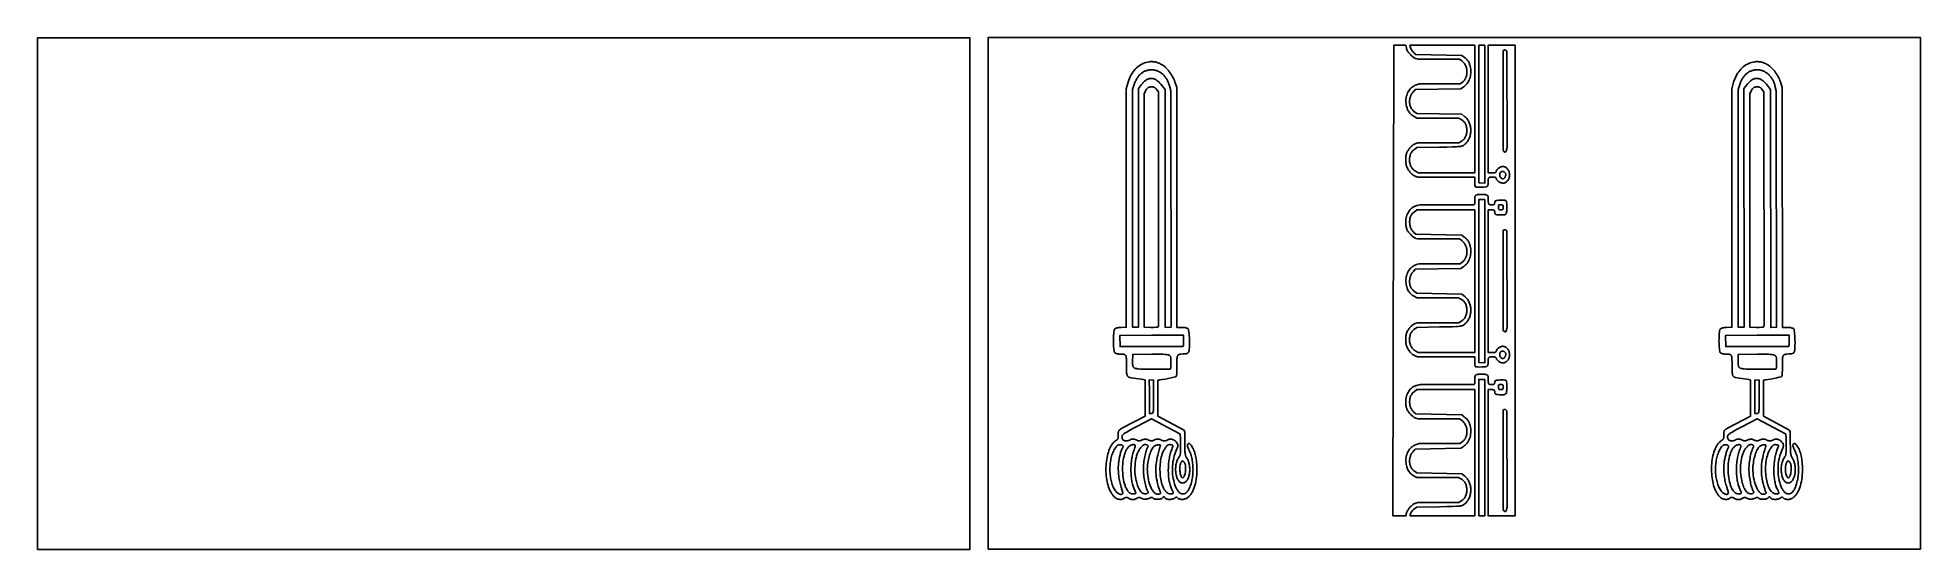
# Model space of a CAD drawing. Extents: x 1410 to 1906, y 1879 to 2014.
import ezdxf

# ---------------------------------------------------------------- set-up
doc = ezdxf.new("R2010")
doc.units = 0
doc.layers.add('3MM_CUT', color=5, linetype='CONTINUOUS')
doc.layers.add('6MM_ENGRAVE', color=245, linetype='CONTINUOUS')

msp = doc.modelspace()

# ---------------------------------------------------------------- linework, layer by layer
at = {"layer": '3MM_CUT'}
msp.add_lwpolyline([(1409.68, 1879.19), (1655.65, 1879.19), (1655.65, 2014.19), (1409.68, 2014.19)], close=True, dxfattribs=at)
at = {"layer": '6MM_ENGRAVE'}
for points in [[(1660.43, 1879.25), (1906.39, 1879.25), (1906.39, 2014.25), (1660.43, 2014.25)], [(1770.68, 2012.25), (1767.48, 2012.24), (1767.25, 1888), (1770.68, 1888), (1770.72, 1888.29), (1770.78, 1888.56), (1770.84, 1888.8), (1770.92, 1889.01), (1771.01, 1889.2), (1771.11, 1889.4), (1771.22, 1889.59), (1771.34, 1889.77), (1771.47, 1889.96), (1771.6, 1890.13), (1771.74, 1890.3), (1771.89, 1890.47), (1772.04, 1890.62), (1772.19, 1890.76), (1772.34, 1890.89), (1772.49, 1891.01), (1772.64, 1891.12), (1772.79, 1891.2), (1772.93, 1891.28), (1773.07, 1891.33), (1773.76, 1891.56), (1784.63, 1891.57), (1785.28, 1891.96), (1785.47, 1892.08), (1785.64, 1892.22), (1785.81, 1892.36), (1785.96, 1892.52), (1786.1, 1892.69), (1786.22, 1892.86), (1786.33, 1893.05), (1786.43, 1893.24), (1786.52, 1893.45), (1786.59, 1893.66), (1786.65, 1893.88), (1786.69, 1894.11), (1786.73, 1894.35), (1786.74, 1894.6), (1786.75, 1894.86), (1786.74, 1895.12), (1786.71, 1895.36), (1786.68, 1895.6), (1786.64, 1895.82), (1786.59, 1896.03), (1786.53, 1896.23), (1786.46, 1896.42), (1786.38, 1896.6), (1786.29, 1896.77), (1786.18, 1896.92), (1786.07, 1897.07), (1785.95, 1897.22), (1785.81, 1897.35), (1785.66, 1897.47), (1785.5, 1897.59), (1785.33, 1897.7), (1785.15, 1897.8), (1784.54, 1898.11), (1773.57, 1898.12), (1772.82, 1898.54), (1772.55, 1898.69), (1772.31, 1898.87), (1772.08, 1899.05), (1771.86, 1899.25), (1771.67, 1899.46), (1771.49, 1899.68), (1771.33, 1899.92), (1771.19, 1900.17), (1771.07, 1900.43), (1770.96, 1900.71), (1770.87, 1901), (1770.8, 1901.31), (1770.74, 1901.63), (1770.7, 1901.97), (1770.68, 1902.32), (1770.67, 1902.69), (1770.68, 1903.06), (1770.72, 1903.43), (1770.78, 1903.78), (1770.87, 1904.12), (1770.97, 1904.45), (1771.1, 1904.76), (1771.25, 1905.06), (1771.42, 1905.34), (1771.62, 1905.6), (1771.83, 1905.85), (1772.05, 1906.08), (1772.3, 1906.29), (1772.56, 1906.48), (1772.85, 1906.64), (1773.14, 1906.78), (1773.45, 1906.9), (1774.13, 1907.13), (1784.96, 1907.13), (1785.61, 1907.62), (1785.76, 1907.74), (1785.9, 1907.87), (1786.02, 1908.01), (1786.14, 1908.16), (1786.25, 1908.31), (1786.35, 1908.48), (1786.43, 1908.65), (1786.51, 1908.83), (1786.58, 1909.01), (1786.64, 1909.2), (1786.68, 1909.4), (1786.72, 1909.59), (1786.75, 1909.79), (1786.77, 1910), (1786.78, 1910.2), (1786.77, 1910.41), (1786.76, 1910.61), (1786.74, 1910.81), (1786.71, 1911.02), (1786.67, 1911.22), (1786.62, 1911.42), (1786.56, 1911.61), (1786.49, 1911.8), (1786.41, 1911.99), (1786.32, 1912.17), (1786.22, 1912.34), (1786.11, 1912.51), (1785.99, 1912.67), (1785.86, 1912.82), (1785.73, 1912.97), (1785.58, 1913.1), (1785.42, 1913.23), (1784.81, 1913.67), (1773.9, 1913.68), (1773.32, 1913.81), (1773.18, 1913.86), (1773.03, 1913.93), (1772.88, 1914.02), (1772.71, 1914.13), (1772.54, 1914.25), (1772.36, 1914.4), (1772.19, 1914.55), (1772.01, 1914.72), (1771.84, 1914.9), (1771.68, 1915.08), (1771.52, 1915.26), (1771.37, 1915.45), (1771.24, 1915.64), (1771.12, 1915.83), (1771.02, 1916.01), (1770.93, 1916.19), (1770.88, 1916.34), (1770.82, 1916.54), (1770.77, 1916.76), (1770.73, 1917), (1770.69, 1917.26), (1770.67, 1917.53), (1770.65, 1917.79), (1770.64, 1918.04), (1770.65, 1918.45), (1770.68, 1918.85), (1770.74, 1919.23), (1770.83, 1919.6), (1770.94, 1919.95), (1771.07, 1920.29), (1771.23, 1920.6), (1771.4, 1920.9), (1771.6, 1921.18), (1771.82, 1921.44), (1772.06, 1921.67), (1772.19, 1921.78), (1772.32, 1921.88), (1772.45, 1921.98), (1772.59, 1922.06), (1772.74, 1922.15), (1772.88, 1922.22), (1773.04, 1922.29), (1773.19, 1922.36), (1773.35, 1922.41), (1773.52, 1922.46), (1774.4, 1922.7), (1781.01, 1922.69), (1788.23, 1922.69), (1788.43, 1922.7), (1788.59, 1922.72), (1788.64, 1922.73), (1788.69, 1922.76), (1788.73, 1922.8), (1788.77, 1922.85), (1788.79, 1922.92), (1788.81, 1923), (1788.83, 1923.21), (1788.84, 1923.92), (1788.85, 1924.39), (1788.86, 1924.59), (1788.88, 1924.75), (1788.91, 1924.9), (1788.96, 1925.02), (1789.01, 1925.12), (1789.09, 1925.2), (1789.19, 1925.26), (1789.31, 1925.31), (1789.45, 1925.35), (1789.62, 1925.38), (1789.82, 1925.39), (1790.06, 1925.4), (1790.62, 1925.41), (1791.19, 1925.4), (1791.42, 1925.39), (1791.62, 1925.38), (1791.79, 1925.35), (1791.94, 1925.31), (1792.06, 1925.26), (1792.15, 1925.2), (1792.23, 1925.12), (1792.29, 1925.02), (1792.33, 1924.9), (1792.36, 1924.75), (1792.38, 1924.59), (1792.4, 1924.39), (1792.4, 1923.92), (1792.4, 1923.52), (1792.42, 1923.21), (1792.43, 1923.1), (1792.45, 1923), (1792.47, 1922.92), (1792.51, 1922.85), (1792.55, 1922.8), (1792.61, 1922.76), (1792.68, 1922.74), (1792.76, 1922.72), (1792.97, 1922.7), (1793.25, 1922.7), (1793.5, 1922.7), (1793.7, 1922.72), (1793.85, 1922.74), (1793.91, 1922.76), (1793.95, 1922.79), (1793.99, 1922.82), (1794.02, 1922.85), (1794.05, 1922.9), (1794.07, 1922.95), (1794.08, 1923.08), (1794.09, 1923.24), (1794.09, 1923.41), (1794.12, 1923.54), (1794.14, 1923.59), (1794.16, 1923.64), (1794.2, 1923.68), (1794.24, 1923.71), (1794.3, 1923.74), (1794.37, 1923.77), (1794.54, 1923.81), (1794.77, 1923.84), (1795.07, 1923.86), (1795.5, 1923.89), (1795.95, 1923.9), (1796.35, 1923.89), (1796.67, 1923.87), (1796.87, 1923.84), (1796.95, 1923.83), (1797.02, 1923.8), (1797.08, 1923.77), (1797.13, 1923.72), (1797.17, 1923.66), (1797.2, 1923.59), (1797.22, 1923.49), (1797.24, 1923.37), (1797.27, 1923.06), (1797.27, 1922.03), (1797.27, 1921.37), (1797.26, 1921.09), (1797.25, 1920.86), (1797.22, 1920.67), (1797.19, 1920.5), (1797.14, 1920.36), (1797.07, 1920.26), (1796.98, 1920.17), (1796.88, 1920.11), (1796.75, 1920.06), (1796.6, 1920.03), (1796.41, 1920.01), (1796.2, 1920), (1795.68, 1919.99), (1795.24, 1920), (1794.89, 1920.03), (1794.74, 1920.05), (1794.61, 1920.08), (1794.5, 1920.11), (1794.4, 1920.15), (1794.32, 1920.2), (1794.25, 1920.26), (1794.2, 1920.33), (1794.16, 1920.4), (1794.13, 1920.49), (1794.1, 1920.58), (1794.09, 1920.69), (1794.09, 1920.81), (1794.08, 1920.97), (1794.07, 1921.1), (1794.05, 1921.15), (1794.02, 1921.19), (1793.99, 1921.23), (1793.95, 1921.26), (1793.91, 1921.28), (1793.85, 1921.3), (1793.7, 1921.33), (1793.5, 1921.34), (1793.25, 1921.35), (1792.4, 1921.35), (1792.4, 1888), (1799.48, 1888), (1799.48, 2012.25), (1792.4, 2012.25), (1792.4, 1978.56), (1793.41, 1978.56), (1793.69, 1978.56), (1793.92, 1978.58), (1794.11, 1978.6), (1794.25, 1978.64), (1794.3, 1978.67), (1794.35, 1978.7), (1794.39, 1978.73), (1794.43, 1978.77), (1794.48, 1978.87), (1794.51, 1978.99), (1794.55, 1979.1), (1794.6, 1979.22), (1794.66, 1979.33), (1794.74, 1979.44), (1794.83, 1979.55), (1794.94, 1979.65), (1795.05, 1979.75), (1795.17, 1979.84), (1795.3, 1979.93), (1795.43, 1980), (1795.57, 1980.07), (1795.71, 1980.12), (1795.86, 1980.17), (1796, 1980.2), (1796.15, 1980.22), (1796.29, 1980.23), (1796.46, 1980.22), (1796.62, 1980.18), (1796.78, 1980.12), (1796.94, 1980.04), (1797.09, 1979.94), (1797.23, 1979.82), (1797.36, 1979.68), (1797.49, 1979.53), (1797.61, 1979.37), (1797.71, 1979.19), (1797.8, 1979.01), (1797.88, 1978.81), (1797.94, 1978.61), (1797.99, 1978.4), (1798.01, 1978.19), (1798.02, 1977.97), (1798.01, 1977.78), (1797.99, 1977.58), (1797.94, 1977.38), (1797.88, 1977.2), (1797.8, 1977.01), (1797.71, 1976.84), (1797.61, 1976.67), (1797.5, 1976.52), (1797.38, 1976.37), (1797.24, 1976.24), (1797.11, 1976.13), (1796.96, 1976.03), (1796.81, 1975.96), (1796.66, 1975.9), (1796.5, 1975.86), (1796.34, 1975.85), (1796.2, 1975.86), (1796.05, 1975.88), (1795.91, 1975.91), (1795.76, 1975.95), (1795.62, 1976), (1795.48, 1976.06), (1795.35, 1976.12), (1795.22, 1976.2), (1795.1, 1976.28), (1794.99, 1976.37), (1794.89, 1976.46), (1794.79, 1976.56), (1794.71, 1976.66), (1794.65, 1976.76), (1794.6, 1976.87), (1794.56, 1976.98), (1794.52, 1977.11), (1794.46, 1977.21), (1794.42, 1977.25), (1794.38, 1977.29), (1794.33, 1977.32), (1794.27, 1977.35), (1794.13, 1977.39), (1793.95, 1977.41), (1793.72, 1977.43), (1793.43, 1977.43), (1793.1, 1977.43), (1792.96, 1977.42), (1792.85, 1977.41), (1792.75, 1977.39), (1792.66, 1977.36), (1792.6, 1977.32), (1792.54, 1977.27), (1792.5, 1977.2), (1792.46, 1977.11), (1792.43, 1977.01), (1792.41, 1976.88), (1792.39, 1976.56), (1792.37, 1976.13), (1792.34, 1975.71), (1792.33, 1975.53), (1792.31, 1975.38), (1792.28, 1975.26), (1792.24, 1975.15), (1792.18, 1975.06), (1792.12, 1974.99), (1792.03, 1974.93), (1791.92, 1974.89), (1791.79, 1974.86), (1791.63, 1974.83), (1791.24, 1974.8), (1790.71, 1974.77), (1790.08, 1974.76), (1789.54, 1974.77), (1789.32, 1974.79), (1789.15, 1974.81), (1789.03, 1974.84), (1789, 1974.85), (1788.97, 1974.87), (1788.95, 1974.92), (1788.92, 1975.02), (1788.88, 1975.33), (1788.85, 1975.75), (1788.84, 1976.23), (1788.84, 1977.43), (1773.72, 1977.43), (1773.08, 1977.69), (1772.92, 1977.76), (1772.75, 1977.86), (1772.58, 1977.98), (1772.41, 1978.11), (1772.23, 1978.26), (1772.06, 1978.42), (1771.9, 1978.59), (1771.73, 1978.78), (1771.58, 1978.97), (1771.43, 1979.16), (1771.3, 1979.36), (1771.17, 1979.57), (1771.06, 1979.77), (1770.96, 1979.97), (1770.89, 1980.16), (1770.83, 1980.35), (1770.77, 1980.56), (1770.73, 1980.78), (1770.7, 1981.01), (1770.67, 1981.24), (1770.65, 1981.49), (1770.64, 1981.74), (1770.63, 1982.23), (1770.64, 1982.48), (1770.66, 1982.71), (1770.69, 1982.95), (1770.72, 1983.17), (1770.76, 1983.38), (1770.81, 1983.57), (1770.86, 1983.75), (1770.92, 1983.9), (1771.01, 1984.1), (1771.11, 1984.29), (1771.22, 1984.48), (1771.34, 1984.67), (1771.47, 1984.85), (1771.6, 1985.03), (1771.74, 1985.2), (1771.89, 1985.36), (1772.04, 1985.51), (1772.19, 1985.65), (1772.34, 1985.78), (1772.49, 1985.9), (1772.64, 1986.01), (1772.79, 1986.1), (1772.93, 1986.17), (1773.07, 1986.23), (1773.76, 1986.45), (1784.63, 1986.46), (1785.28, 1986.85), (1785.47, 1986.98), (1785.64, 1987.11), (1785.81, 1987.26), (1785.96, 1987.41), (1786.1, 1987.58), (1786.22, 1987.75), (1786.33, 1987.94), (1786.43, 1988.13), (1786.52, 1988.34), (1786.59, 1988.55), (1786.65, 1988.78), (1786.69, 1989.01), (1786.73, 1989.25), (1786.74, 1989.49), (1786.75, 1989.75), (1786.74, 1990.01), (1786.71, 1990.26), (1786.68, 1990.49), (1786.64, 1990.71), (1786.59, 1990.92), (1786.53, 1991.12), (1786.46, 1991.31), (1786.38, 1991.49), (1786.29, 1991.66), (1786.18, 1991.82), (1786.07, 1991.97), (1785.95, 1992.11), (1785.81, 1992.24), (1785.66, 1992.36), (1785.5, 1992.48), (1785.33, 1992.59), (1785.15, 1992.69), (1784.54, 1993), (1773.57, 1993.01), (1772.82, 1993.43), (1772.55, 1993.59), (1772.31, 1993.76), (1772.08, 1993.94), (1771.86, 1994.14), (1771.67, 1994.35), (1771.49, 1994.57), (1771.33, 1994.81), (1771.19, 1995.06), (1771.07, 1995.32), (1770.96, 1995.6), (1770.87, 1995.89), (1770.8, 1996.2), (1770.74, 1996.52), (1770.7, 1996.86), (1770.68, 1997.21), (1770.67, 1997.58), (1770.68, 1997.96), (1770.72, 1998.32), (1770.78, 1998.67), (1770.87, 1999.01), (1770.97, 1999.34), (1771.1, 1999.65), (1771.25, 1999.95), (1771.42, 2000.23), (1771.62, 2000.5), (1771.83, 2000.74), (1772.05, 2000.97), (1772.3, 2001.18), (1772.56, 2001.37), (1772.85, 2001.53), (1773.14, 2001.68), (1773.45, 2001.8), (1774.13, 2002.02), (1784.96, 2002.02), (1785.61, 2002.51), (1785.76, 2002.63), (1785.9, 2002.76), (1786.02, 2002.9), (1786.14, 2003.05), (1786.25, 2003.21), (1786.35, 2003.37), (1786.43, 2003.54), (1786.51, 2003.72), (1786.58, 2003.91), (1786.64, 2004.1), (1786.68, 2004.29), (1786.72, 2004.49), (1786.75, 2004.69), (1786.77, 2004.89), (1786.78, 2005.09), (1786.77, 2005.3), (1786.76, 2005.5), (1786.74, 2005.71), (1786.71, 2005.91), (1786.67, 2006.11), (1786.62, 2006.31), (1786.56, 2006.5), (1786.49, 2006.69), (1786.41, 2006.88), (1786.32, 2007.06), (1786.22, 2007.24), (1786.11, 2007.4), (1785.99, 2007.56), (1785.86, 2007.72), (1785.73, 2007.86), (1785.58, 2007.99), (1785.42, 2008.12), (1784.81, 2008.57), (1773.9, 2008.57), (1773.32, 2008.71), (1773.18, 2008.75), (1773.03, 2008.82), (1772.88, 2008.91), (1772.71, 2009.02), (1772.54, 2009.15), (1772.36, 2009.29), (1772.19, 2009.45), (1772.01, 2009.61), (1771.84, 2009.79), (1771.68, 2009.97), (1771.52, 2010.16), (1771.37, 2010.35), (1771.24, 2010.53), (1771.12, 2010.72), (1771.02, 2010.9), (1770.93, 2011.08), (1770.86, 2011.3), (1770.79, 2011.58), (1770.73, 2011.9)], [(1771.72, 2012.25), (1788.84, 2012.25), (1788.84, 1978.56), (1773.93, 1978.56), (1773.09, 1979.07), (1772.92, 1979.18), (1772.76, 1979.31), (1772.61, 1979.44), (1772.47, 1979.59), (1772.34, 1979.75), (1772.22, 1979.91), (1772.11, 1980.08), (1772.01, 1980.26), (1771.92, 1980.45), (1771.85, 1980.64), (1771.78, 1980.84), (1771.72, 1981.04), (1771.68, 1981.24), (1771.65, 1981.45), (1771.62, 1981.66), (1771.61, 1981.87), (1771.61, 1982.08), (1771.62, 1982.29), (1771.64, 1982.49), (1771.67, 1982.7), (1771.71, 1982.9), (1771.77, 1983.1), (1771.83, 1983.3), (1771.91, 1983.49), (1771.99, 1983.68), (1772.09, 1983.86), (1772.2, 1984.03), (1772.32, 1984.19), (1772.45, 1984.35), (1772.6, 1984.5), (1772.75, 1984.63), (1772.91, 1984.76), (1773.57, 1985.22), (1779.5, 1985.33), (1781.46, 1985.37), (1782.95, 1985.4), (1784.03, 1985.45), (1784.45, 1985.48), (1784.8, 1985.51), (1785.09, 1985.55), (1785.32, 1985.6), (1785.52, 1985.66), (1785.69, 1985.73), (1785.83, 1985.81), (1785.97, 1985.9), (1786.25, 1986.13), (1786.44, 1986.3), (1786.62, 1986.48), (1786.78, 1986.67), (1786.93, 1986.88), (1787.07, 1987.09), (1787.2, 1987.31), (1787.31, 1987.53), (1787.42, 1987.77), (1787.51, 1988.01), (1787.58, 1988.25), (1787.65, 1988.5), (1787.7, 1988.76), (1787.74, 1989.01), (1787.77, 1989.27), (1787.79, 1989.53), (1787.79, 1989.79), (1787.78, 1990.05), (1787.76, 1990.31), (1787.73, 1990.56), (1787.68, 1990.82), (1787.62, 1991.07), (1787.55, 1991.32), (1787.47, 1991.56), (1787.38, 1991.79), (1787.27, 1992.02), (1787.15, 1992.25), (1787.02, 1992.46), (1786.88, 1992.67), (1786.72, 1992.87), (1786.55, 1993.05), (1786.37, 1993.23), (1786.18, 1993.39), (1785.4, 1994.01), (1773.57, 1994.24), (1772.94, 1994.69), (1772.79, 1994.8), (1772.65, 1994.92), (1772.52, 1995.05), (1772.4, 1995.18), (1772.29, 1995.32), (1772.18, 1995.47), (1772.09, 1995.62), (1772, 1995.77), (1771.92, 1995.94), (1771.85, 1996.1), (1771.79, 1996.27), (1771.74, 1996.44), (1771.7, 1996.62), (1771.67, 1996.8), (1771.64, 1996.98), (1771.63, 1997.16), (1771.62, 1997.34), (1771.63, 1997.53), (1771.64, 1997.71), (1771.66, 1997.9), (1771.69, 1998.08), (1771.73, 1998.27), (1771.78, 1998.45), (1771.84, 1998.64), (1771.9, 1998.82), (1771.98, 1998.99), (1772.06, 1999.17), (1772.16, 1999.34), (1772.26, 1999.51), (1772.38, 1999.68), (1772.5, 1999.84), (1772.63, 1999.99), (1773.13, 2000.56), (1785.19, 2000.78), (1785.79, 2001.18), (1785.93, 2001.28), (1786.07, 2001.38), (1786.33, 2001.61), (1786.57, 2001.86), (1786.79, 2002.13), (1787, 2002.41), (1787.18, 2002.72), (1787.34, 2003.04), (1787.48, 2003.37), (1787.59, 2003.72), (1787.69, 2004.08), (1787.75, 2004.44), (1787.8, 2004.81), (1787.82, 2005.19), (1787.81, 2005.56), (1787.78, 2005.94), (1787.72, 2006.32), (1787.61, 2006.79), (1787.55, 2007), (1787.48, 2007.2), (1787.41, 2007.39), (1787.33, 2007.58), (1787.25, 2007.75), (1787.16, 2007.92), (1787.05, 2008.07), (1786.94, 2008.23), (1786.83, 2008.37), (1786.7, 2008.51), (1786.56, 2008.65), (1786.41, 2008.79), (1786.25, 2008.92), (1786.08, 2009.06), (1785.38, 2009.58), (1773.32, 2009.81), (1772.79, 2010.28), (1772.58, 2010.47), (1772.4, 2010.68), (1772.24, 2010.91), (1772.09, 2011.15), (1771.97, 2011.41), (1771.86, 2011.67), (1771.78, 2011.95)], [(1789.87, 2012.25), (1791.47, 2012.25), (1791.47, 1975.83), (1789.87, 1975.96)], [(1701.84, 1923.97), (1701.41, 1924.01), (1700.83, 1924.08), (1699.49, 1924.27), (1698.83, 1924.38), (1698.26, 1924.47), (1697.83, 1924.56), (1697.59, 1924.62), (1697.49, 1924.66), (1697.4, 1924.72), (1697.32, 1924.78), (1697.25, 1924.86), (1697.19, 1924.95), (1697.13, 1925.06), (1697.09, 1925.2), (1697.05, 1925.35), (1697.02, 1925.54), (1696.99, 1925.75), (1696.96, 1926.27), (1696.94, 1926.94), (1696.94, 1927.77), (1696.94, 1928.73), (1696.93, 1929.12), (1696.92, 1929.45), (1696.9, 1929.73), (1696.87, 1929.97), (1696.83, 1930.16), (1696.77, 1930.31), (1696.74, 1930.38), (1696.7, 1930.43), (1696.65, 1930.48), (1696.61, 1930.52), (1696.55, 1930.56), (1696.49, 1930.59), (1696.36, 1930.64), (1696.2, 1930.67), (1696.01, 1930.68), (1695.54, 1930.7), (1695.26, 1930.71), (1694.97, 1930.74), (1694.71, 1930.78), (1694.46, 1930.83), (1694.24, 1930.9), (1694.06, 1930.97), (1693.92, 1931.04), (1693.87, 1931.08), (1693.83, 1931.12), (1693.79, 1931.19), (1693.75, 1931.28), (1693.72, 1931.39), (1693.69, 1931.52), (1693.63, 1931.85), (1693.59, 1932.24), (1693.55, 1932.69), (1693.53, 1933.18), (1693.51, 1933.69), (1693.5, 1934.22), (1693.51, 1934.75), (1693.52, 1935.26), (1693.54, 1935.75), (1693.58, 1936.2), (1693.62, 1936.59), (1693.67, 1936.92), (1693.7, 1937.05), (1693.73, 1937.16), (1693.77, 1937.25), (1693.81, 1937.32), (1693.85, 1937.36), (1693.9, 1937.4), (1694.04, 1937.48), (1694.23, 1937.56), (1694.44, 1937.62), (1694.69, 1937.68), (1694.96, 1937.72), (1695.23, 1937.75), (1695.52, 1937.77), (1696.9, 1937.8), (1696.87, 2000.78), (1697.37, 2002.48), (1697.54, 2003), (1697.73, 2003.5), (1697.94, 2003.97), (1698.17, 2004.42), (1698.42, 2004.84), (1698.69, 2005.23), (1698.98, 2005.6), (1699.28, 2005.95), (1699.59, 2006.26), (1699.92, 2006.55), (1700.26, 2006.82), (1700.62, 2007.05), (1700.98, 2007.26), (1701.35, 2007.44), (1701.72, 2007.59), (1702.11, 2007.71), (1702.5, 2007.81), (1702.89, 2007.87), (1703.09, 2007.89), (1703.28, 2007.91), (1703.48, 2007.91), (1703.68, 2007.91), (1703.88, 2007.9), (1704.08, 2007.88), (1704.27, 2007.86), (1704.47, 2007.83), (1704.67, 2007.79), (1704.86, 2007.74), (1705.06, 2007.68), (1705.25, 2007.62), (1705.45, 2007.55), (1705.64, 2007.47), (1705.83, 2007.38), (1706.02, 2007.28), (1706.21, 2007.18), (1706.39, 2007.07), (1706.57, 2006.95), (1706.76, 2006.82), (1706.93, 2006.68), (1707.11, 2006.53), (1707.28, 2006.38), (1707.45, 2006.22), (1707.62, 2006.05), (1707.79, 2005.87), (1707.95, 2005.68), (1708.11, 2005.49), (1708.34, 2005.17), (1708.58, 2004.81), (1708.81, 2004.43), (1709.04, 2004.04), (1709.25, 2003.64), (1709.43, 2003.26), (1709.59, 2002.9), (1709.71, 2002.57), (1710.19, 2001.08), (1710.25, 1937.75), (1711.56, 1937.78), (1711.83, 1937.78), (1712.09, 1937.76), (1712.35, 1937.73), (1712.58, 1937.68), (1712.8, 1937.61), (1712.98, 1937.54), (1713.12, 1937.46), (1713.17, 1937.42), (1713.22, 1937.37), (1713.25, 1937.31), (1713.29, 1937.22), (1713.32, 1937.1), (1713.35, 1936.96), (1713.41, 1936.6), (1713.46, 1936.16), (1713.5, 1935.66), (1713.53, 1935.1), (1713.55, 1934.51), (1713.56, 1933.89), (1713.55, 1932.89), (1713.54, 1932.49), (1713.52, 1932.14), (1713.5, 1931.85), (1713.46, 1931.6), (1713.41, 1931.4), (1713.38, 1931.31), (1713.34, 1931.23), (1713.3, 1931.16), (1713.25, 1931.1), (1713.2, 1931.05), (1713.14, 1931), (1713.08, 1930.96), (1713.01, 1930.92), (1712.85, 1930.87), (1712.66, 1930.83), (1712.44, 1930.8), (1711.89, 1930.76), (1711.34, 1930.72), (1711.12, 1930.69), (1710.93, 1930.65), (1710.77, 1930.6), (1710.7, 1930.57), (1710.64, 1930.53), (1710.58, 1930.49), (1710.53, 1930.44), (1710.49, 1930.38), (1710.45, 1930.31), (1710.41, 1930.24), (1710.38, 1930.16), (1710.33, 1929.98), (1710.29, 1929.75), (1710.27, 1929.48), (1710.26, 1929.16), (1710.25, 1928.78), (1710.25, 1927.87), (1710.25, 1926.77), (1710.23, 1926.27), (1710.21, 1925.83), (1710.19, 1925.45), (1710.15, 1925.15), (1710.12, 1924.94), (1710.1, 1924.88), (1710.08, 1924.84), (1710.02, 1924.81), (1709.88, 1924.76), (1709.42, 1924.64), (1708.75, 1924.48), (1707.98, 1924.31), (1707.16, 1924.15), (1706.38, 1924), (1705.71, 1923.89), (1705.45, 1923.86), (1705.24, 1923.84), (1705.25, 1914.35), (1711.95, 1910.76), (1712.31, 1910.27), (1712.32, 1907.17), (1712.33, 1906.24), (1712.34, 1905.5), (1712.37, 1904.92), (1712.39, 1904.67), (1712.42, 1904.46), (1712.45, 1904.27), (1712.48, 1904.1), (1712.53, 1903.94), (1712.58, 1903.8), (1712.63, 1903.67), (1712.7, 1903.54), (1712.85, 1903.29), (1712.98, 1903.09), (1713.09, 1902.88), (1713.2, 1902.66), (1713.29, 1902.42), (1713.37, 1902.18), (1713.44, 1901.94), (1713.5, 1901.68), (1713.55, 1901.43), (1713.59, 1901.16), (1713.61, 1900.9), (1713.63, 1900.64), (1713.64, 1900.37), (1713.64, 1900.11), (1713.63, 1899.84), (1713.61, 1899.58), (1713.57, 1899.33), (1713.54, 1899.08), (1713.49, 1898.83), (1713.43, 1898.6), (1713.36, 1898.37), (1713.29, 1898.15), (1713.2, 1897.95), (1713.11, 1897.75), (1713.01, 1897.57), (1712.9, 1897.4), (1712.79, 1897.25), (1712.67, 1897.11), (1712.53, 1896.99), (1712.4, 1896.89), (1712.25, 1896.81), (1712.1, 1896.75), (1711.94, 1896.72), (1711.75, 1896.7), (1711.57, 1896.71), (1711.4, 1896.76), (1711.24, 1896.82), (1711.09, 1896.92), (1710.94, 1897.03), (1710.8, 1897.17), (1710.67, 1897.33), (1710.55, 1897.51), (1710.44, 1897.7), (1710.34, 1897.92), (1710.25, 1898.14), (1710.17, 1898.38), (1710.1, 1898.63), (1710.04, 1898.9), (1709.99, 1899.17), (1709.95, 1899.45), (1709.93, 1899.73), (1709.91, 1900.02), (1709.91, 1900.32), (1709.92, 1900.61), (1709.94, 1900.91), (1709.97, 1901.2), (1710.01, 1901.49), (1710.07, 1901.78), (1710.14, 1902.07), (1710.22, 1902.34), (1710.32, 1902.61), (1710.43, 1902.87), (1710.56, 1903.12), (1710.69, 1903.35), (1710.85, 1903.57), (1710.91, 1903.66), (1710.96, 1903.75), (1711.01, 1903.85), (1711.05, 1903.97), (1711.09, 1904.09), (1711.12, 1904.23), (1711.17, 1904.56), (1711.21, 1904.97), (1711.23, 1905.47), (1711.24, 1906.08), (1711.23, 1906.81), (1711.21, 1907.86), (1711.19, 1908.73), (1711.15, 1909.34), (1711.14, 1909.52), (1711.12, 1909.59), (1711.05, 1909.69), (1703.57, 1913.68), (1699.67, 1911.61), (1698.47, 1910.97), (1697.54, 1910.46), (1696.85, 1910.07), (1696.59, 1909.91), (1696.37, 1909.76), (1696.19, 1909.63), (1696.06, 1909.52), (1695.95, 1909.41), (1695.87, 1909.31), (1695.82, 1909.21), (1695.79, 1909.12), (1695.77, 1909.02), (1695.76, 1908.91), (1695.77, 1908.73), (1695.79, 1908.56), (1695.84, 1908.41), (1695.91, 1908.27), (1696, 1908.15), (1696.11, 1908.05), (1696.23, 1907.96), (1696.36, 1907.9), (1696.51, 1907.85), (1696.67, 1907.81), (1696.84, 1907.8), (1697.03, 1907.81), (1697.21, 1907.84), (1697.41, 1907.89), (1697.61, 1907.96), (1697.81, 1908.05), (1698.04, 1908.16), (1698.26, 1908.24), (1698.46, 1908.28), (1698.66, 1908.3), (1698.85, 1908.29), (1699.05, 1908.25), (1699.25, 1908.17), (1699.46, 1908.07), (1699.67, 1907.97), (1699.87, 1907.9), (1700.06, 1907.86), (1700.26, 1907.84), (1700.45, 1907.85), (1700.65, 1907.89), (1700.86, 1907.96), (1701.08, 1908.06), (1701.3, 1908.15), (1701.51, 1908.22), (1701.72, 1908.26), (1701.92, 1908.27), (1702.12, 1908.25), (1702.33, 1908.21), (1702.54, 1908.15), (1702.75, 1908.05), (1702.97, 1907.96), (1703.18, 1907.89), (1703.38, 1907.85), (1703.58, 1907.84), (1703.77, 1907.86), (1703.96, 1907.9), (1704.17, 1907.97), (1704.37, 1908.07), (1704.59, 1908.18), (1704.79, 1908.25), (1704.98, 1908.29), (1705.18, 1908.31), (1705.37, 1908.29), (1705.57, 1908.24), (1705.79, 1908.17), (1706.02, 1908.06), (1706.25, 1907.95), (1706.46, 1907.88), (1706.67, 1907.83), (1706.87, 1907.81), (1707.06, 1907.83), (1707.27, 1907.87), (1707.48, 1907.94), (1707.7, 1908.05), (1707.88, 1908.13), (1708.06, 1908.19), (1708.24, 1908.24), (1708.42, 1908.26), (1708.6, 1908.27), (1708.78, 1908.26), (1708.95, 1908.24), (1709.12, 1908.19), (1709.29, 1908.13), (1709.45, 1908.06), (1709.61, 1907.96), (1709.76, 1907.85), (1709.9, 1907.73), (1710.03, 1907.59), (1710.16, 1907.43), (1710.27, 1907.26), (1710.39, 1907.06), (1710.47, 1906.88), (1710.49, 1906.79), (1710.51, 1906.7), (1710.52, 1906.61), (1710.51, 1906.52), (1710.5, 1906.41), (1710.47, 1906.3), (1710.39, 1906.04), (1710.26, 1905.72), (1710.09, 1905.32), (1709.89, 1904.84), (1709.71, 1904.35), (1709.55, 1903.84), (1709.42, 1903.32), (1709.31, 1902.8), (1709.21, 1902.26), (1709.15, 1901.72), (1709.1, 1901.17), (1709.07, 1900.62), (1709.07, 1900.06), (1709.09, 1899.51), (1709.13, 1898.96), (1709.2, 1898.41), (1709.29, 1897.86), (1709.4, 1897.32), (1709.53, 1896.79), (1709.61, 1896.5), (1709.7, 1896.23), (1709.8, 1895.96), (1709.9, 1895.72), (1710, 1895.49), (1710.11, 1895.27), (1710.22, 1895.06), (1710.34, 1894.87), (1710.46, 1894.7), (1710.58, 1894.54), (1710.7, 1894.4), (1710.83, 1894.27), (1710.96, 1894.15), (1711.09, 1894.06), (1711.23, 1893.97), (1711.36, 1893.91), (1711.5, 1893.86), (1711.63, 1893.82), (1711.77, 1893.8), (1711.9, 1893.8), (1712.04, 1893.82), (1712.17, 1893.85), (1712.31, 1893.9), (1712.44, 1893.96), (1712.57, 1894.04), (1712.7, 1894.14), (1712.83, 1894.26), (1712.95, 1894.39), (1713.07, 1894.54), (1713.19, 1894.71), (1713.31, 1894.89), (1713.42, 1895.1), (1713.55, 1895.37), (1713.67, 1895.64), (1713.78, 1895.93), (1713.89, 1896.22), (1713.98, 1896.52), (1714.07, 1896.83), (1714.15, 1897.15), (1714.22, 1897.47), (1714.29, 1897.8), (1714.34, 1898.13), (1714.39, 1898.47), (1714.43, 1898.81), (1714.46, 1899.15), (1714.48, 1899.49), (1714.49, 1899.84), (1714.5, 1900.19), (1714.49, 1900.54), (1714.48, 1900.89), (1714.46, 1901.24), (1714.43, 1901.58), (1714.4, 1901.93), (1714.35, 1902.27), (1714.3, 1902.61), (1714.24, 1902.95), (1714.17, 1903.28), (1714.09, 1903.6), (1714, 1903.92), (1713.91, 1904.24), (1713.8, 1904.54), (1713.69, 1904.84), (1713.57, 1905.14), (1713.44, 1905.42), (1713.28, 1905.78), (1713.15, 1906.07), (1713.07, 1906.31), (1713.02, 1906.5), (1713.01, 1906.58), (1713.01, 1906.65), (1713.02, 1906.72), (1713.04, 1906.78), (1713.06, 1906.84), (1713.1, 1906.89), (1713.19, 1907), (1713.29, 1907.09), (1713.34, 1907.12), (1713.39, 1907.14), (1713.43, 1907.15), (1713.48, 1907.15), (1713.53, 1907.14), (1713.58, 1907.12), (1713.63, 1907.08), (1713.69, 1907.03), (1713.82, 1906.89), (1713.97, 1906.7), (1714.15, 1906.44), (1714.31, 1906.2), (1714.47, 1905.93), (1714.61, 1905.63), (1714.74, 1905.32), (1714.86, 1904.99), (1714.98, 1904.63), (1715.08, 1904.26), (1715.17, 1903.87), (1715.26, 1903.46), (1715.33, 1903.04), (1715.39, 1902.59), (1715.44, 1902.14), (1715.48, 1901.67), (1715.51, 1901.19), (1715.53, 1900.69), (1715.53, 1900.18), (1715.52, 1899.52), (1715.48, 1898.87), (1715.43, 1898.25), (1715.35, 1897.65), (1715.25, 1897.08), (1715.13, 1896.53), (1715, 1896.01), (1714.84, 1895.52), (1714.66, 1895.06), (1714.47, 1894.62), (1714.36, 1894.42), (1714.25, 1894.22), (1714.14, 1894.03), (1714.02, 1893.85), (1713.9, 1893.68), (1713.77, 1893.52), (1713.64, 1893.36), (1713.5, 1893.22), (1713.36, 1893.08), (1713.22, 1892.95), (1713.07, 1892.84), (1712.92, 1892.73), (1712.77, 1892.64), (1712.61, 1892.57), (1712.45, 1892.5), (1712.27, 1892.45), (1712.09, 1892.41), (1711.91, 1892.39), (1711.72, 1892.38), (1711.54, 1892.38), (1711.36, 1892.39), (1711.19, 1892.41), (1711.03, 1892.45), (1710.87, 1892.49), (1710.73, 1892.55), (1710.61, 1892.62), (1710.5, 1892.71), (1710.42, 1892.8), (1710.35, 1892.88), (1710.27, 1892.93), (1710.19, 1892.95), (1710.1, 1892.96), (1710, 1892.93), (1709.89, 1892.89), (1709.78, 1892.82), (1709.66, 1892.72), (1709.55, 1892.65), (1709.42, 1892.58), (1709.28, 1892.52), (1709.12, 1892.47), (1708.95, 1892.43), (1708.77, 1892.4), (1708.58, 1892.38), (1708.4, 1892.37), (1708.21, 1892.37), (1708.04, 1892.38), (1707.87, 1892.4), (1707.71, 1892.42), (1707.56, 1892.46), (1707.44, 1892.51), (1707.33, 1892.57), (1707.25, 1892.64), (1707.1, 1892.81), (1706.98, 1892.93), (1706.87, 1893.01), (1706.83, 1893.03), (1706.79, 1893.04), (1706.74, 1893.04), (1706.7, 1893.04), (1706.66, 1893.02), (1706.62, 1892.99), (1706.54, 1892.9), (1706.44, 1892.78), (1706.35, 1892.7), (1706.24, 1892.62), (1706.11, 1892.56), (1705.95, 1892.5), (1705.77, 1892.46), (1705.59, 1892.43), (1705.39, 1892.41), (1705.2, 1892.4), (1705, 1892.4), (1704.8, 1892.41), (1704.62, 1892.43), (1704.44, 1892.47), (1704.28, 1892.52), (1704.15, 1892.57), (1704.03, 1892.64), (1703.99, 1892.68), (1703.95, 1892.73), (1703.92, 1892.76), (1703.87, 1892.8), (1703.78, 1892.84), (1703.66, 1892.87), (1703.52, 1892.87), (1703.37, 1892.85), (1703.19, 1892.8), (1703.01, 1892.74), (1702.8, 1892.65), (1702.57, 1892.55), (1702.35, 1892.48), (1702.14, 1892.44), (1701.93, 1892.42), (1701.72, 1892.43), (1701.5, 1892.47), (1701.28, 1892.54), (1701.05, 1892.64), (1700.84, 1892.73), (1700.64, 1892.8), (1700.46, 1892.84), (1700.29, 1892.86), (1700.13, 1892.85), (1699.98, 1892.83), (1699.85, 1892.78), (1699.73, 1892.7), (1699.61, 1892.62), (1699.49, 1892.54), (1699.35, 1892.48), (1699.22, 1892.43), (1699.08, 1892.39), (1698.93, 1892.36), (1698.78, 1892.35), (1698.64, 1892.34), (1698.48, 1892.35), (1698.33, 1892.36), (1698.18, 1892.39), (1698.03, 1892.43), (1697.89, 1892.48), (1697.74, 1892.55), (1697.6, 1892.62), (1697.46, 1892.7), (1697.3, 1892.8), (1697.15, 1892.87), (1697.01, 1892.91), (1696.88, 1892.93), (1696.75, 1892.91), (1696.62, 1892.86), (1696.49, 1892.78), (1696.36, 1892.68), (1696.24, 1892.59), (1696.1, 1892.51), (1695.93, 1892.45), (1695.75, 1892.41), (1695.56, 1892.38), (1695.36, 1892.37), (1695.16, 1892.38), (1694.95, 1892.41), (1694.69, 1892.46), (1694.46, 1892.53), (1694.35, 1892.58), (1694.25, 1892.63), (1694.15, 1892.68), (1694.05, 1892.75), (1693.86, 1892.9), (1693.67, 1893.1), (1693.46, 1893.34), (1693.23, 1893.64), (1693.11, 1893.81), (1692.99, 1893.98), (1692.78, 1894.35), (1692.58, 1894.75), (1692.39, 1895.17), (1692.23, 1895.61), (1692.08, 1896.08), (1691.95, 1896.56), (1691.84, 1897.06), (1691.75, 1897.57), (1691.67, 1898.09), (1691.61, 1898.62), (1691.57, 1899.15), (1691.54, 1899.69), (1691.53, 1900.24), (1691.54, 1900.78), (1691.56, 1901.32), (1691.6, 1901.85), (1691.65, 1902.38), (1691.72, 1902.9), (1691.81, 1903.41), (1691.91, 1903.9), (1692.03, 1904.38), (1692.16, 1904.84), (1692.31, 1905.28), (1692.48, 1905.7), (1692.66, 1906.1), (1692.85, 1906.46), (1693.06, 1906.8), (1693.17, 1906.96), (1693.28, 1907.11), (1693.4, 1907.25), (1693.52, 1907.38), (1693.64, 1907.5), (1693.77, 1907.61), (1693.9, 1907.72), (1694.04, 1907.81), (1694.28, 1907.97), (1694.46, 1908.1), (1694.53, 1908.17), (1694.59, 1908.24), (1694.64, 1908.31), (1694.68, 1908.38), (1694.71, 1908.46), (1694.73, 1908.55), (1694.76, 1908.77), (1694.77, 1909.05), (1694.78, 1909.42), (1694.78, 1909.76), (1694.79, 1910.03), (1694.82, 1910.24), (1694.84, 1910.33), (1694.87, 1910.41), (1694.9, 1910.49), (1694.94, 1910.55), (1694.98, 1910.61), (1695.03, 1910.67), (1695.16, 1910.77), (1695.33, 1910.88), (1695.88, 1911.22), (1701.85, 1914.31)], [(1796.95, 1984.04), (1796.99, 1984.07), (1797.03, 1984.11), (1797.07, 1984.18), (1797.12, 1984.26), (1797.19, 1984.45), (1797.25, 1984.67), (1797.37, 1985.22), (1797.32, 2010.6), (1797.11, 2010.85), (1797.06, 2010.9), (1797.01, 2010.94), (1796.94, 2010.97), (1796.88, 2010.99), (1796.81, 2011.01), (1796.74, 2011.01), (1796.67, 2011), (1796.61, 2010.97), (1796.31, 2010.84), (1796.31, 1984.52), (1796.54, 1984.24), (1796.64, 1984.14), (1796.76, 1984.07), (1796.81, 1984.05), (1796.86, 1984.04), (1796.91, 1984.03)], [(1861.61, 1923.97), (1861.18, 1924.01), (1860.6, 1924.08), (1859.26, 1924.27), (1858.6, 1924.38), (1858.03, 1924.47), (1857.6, 1924.56), (1857.36, 1924.62), (1857.26, 1924.66), (1857.17, 1924.72), (1857.09, 1924.78), (1857.02, 1924.86), (1856.96, 1924.95), (1856.9, 1925.06), (1856.86, 1925.2), (1856.82, 1925.35), (1856.79, 1925.54), (1856.76, 1925.75), (1856.73, 1926.27), (1856.71, 1926.94), (1856.71, 1927.77), (1856.71, 1928.73), (1856.7, 1929.12), (1856.69, 1929.45), (1856.67, 1929.73), (1856.64, 1929.97), (1856.6, 1930.16), (1856.54, 1930.31), (1856.51, 1930.38), (1856.47, 1930.43), (1856.42, 1930.48), (1856.37, 1930.52), (1856.32, 1930.56), (1856.26, 1930.59), (1856.12, 1930.64), (1855.96, 1930.67), (1855.78, 1930.68), (1855.31, 1930.7), (1855.02, 1930.71), (1854.74, 1930.74), (1854.48, 1930.78), (1854.23, 1930.83), (1854.01, 1930.9), (1853.83, 1930.97), (1853.69, 1931.04), (1853.63, 1931.08), (1853.6, 1931.12), (1853.56, 1931.19), (1853.52, 1931.28), (1853.49, 1931.39), (1853.46, 1931.52), (1853.4, 1931.85), (1853.36, 1932.24), (1853.32, 1932.69), (1853.3, 1933.18), (1853.28, 1933.69), (1853.27, 1934.22), (1853.28, 1934.75), (1853.29, 1935.26), (1853.31, 1935.75), (1853.34, 1936.2), (1853.39, 1936.59), (1853.44, 1936.92), (1853.47, 1937.05), (1853.5, 1937.16), (1853.54, 1937.25), (1853.58, 1937.32), (1853.62, 1937.36), (1853.67, 1937.4), (1853.81, 1937.48), (1854, 1937.56), (1854.21, 1937.62), (1854.46, 1937.68), (1854.72, 1937.72), (1855, 1937.75), (1855.29, 1937.77), (1856.67, 1937.8), (1856.64, 2000.78), (1857.14, 2002.48), (1857.31, 2003), (1857.5, 2003.5), (1857.71, 2003.97), (1857.94, 2004.42), (1858.19, 2004.84), (1858.46, 2005.23), (1858.75, 2005.6), (1859.05, 2005.95), (1859.36, 2006.26), (1859.69, 2006.55), (1860.03, 2006.82), (1860.38, 2007.05), (1860.75, 2007.26), (1861.12, 2007.44), (1861.49, 2007.59), (1861.88, 2007.71), (1862.27, 2007.81), (1862.66, 2007.87), (1862.86, 2007.89), (1863.05, 2007.91), (1863.25, 2007.91), (1863.45, 2007.91), (1863.65, 2007.9), (1863.85, 2007.88), (1864.04, 2007.86), (1864.24, 2007.83), (1864.44, 2007.79), (1864.63, 2007.74), (1864.83, 2007.68), (1865.02, 2007.62), (1865.22, 2007.55), (1865.41, 2007.47), (1865.6, 2007.38), (1865.79, 2007.28), (1865.97, 2007.18), (1866.16, 2007.07), (1866.34, 2006.95), (1866.52, 2006.82), (1866.7, 2006.68), (1866.88, 2006.53), (1867.05, 2006.38), (1867.22, 2006.22), (1867.39, 2006.05), (1867.56, 2005.87), (1867.72, 2005.68), (1867.88, 2005.49), (1868.11, 2005.17), (1868.35, 2004.81), (1868.58, 2004.43), (1868.81, 2004.04), (1869.02, 2003.64), (1869.2, 2003.26), (1869.36, 2002.9), (1869.48, 2002.57), (1869.96, 2001.08), (1870.02, 1937.75), (1871.33, 1937.78), (1871.6, 1937.78), (1871.86, 1937.76), (1872.12, 1937.73), (1872.35, 1937.68), (1872.57, 1937.61), (1872.75, 1937.54), (1872.89, 1937.46), (1872.94, 1937.42), (1872.99, 1937.37), (1873.02, 1937.31), (1873.06, 1937.22), (1873.09, 1937.1), (1873.12, 1936.96), (1873.18, 1936.6), (1873.23, 1936.16), (1873.27, 1935.66), (1873.3, 1935.1), (1873.32, 1934.51), (1873.33, 1933.89), (1873.32, 1932.89), (1873.31, 1932.49), (1873.29, 1932.14), (1873.27, 1931.85), (1873.23, 1931.6), (1873.18, 1931.4), (1873.14, 1931.31), (1873.11, 1931.23), (1873.07, 1931.16), (1873.02, 1931.1), (1872.97, 1931.05), (1872.91, 1931), (1872.85, 1930.96), (1872.78, 1930.92), (1872.62, 1930.87), (1872.43, 1930.83), (1872.21, 1930.8), (1871.66, 1930.76), (1871.11, 1930.72), (1870.89, 1930.69), (1870.7, 1930.65), (1870.54, 1930.6), (1870.47, 1930.57), (1870.41, 1930.53), (1870.35, 1930.49), (1870.3, 1930.44), (1870.25, 1930.38), (1870.21, 1930.31), (1870.18, 1930.24), (1870.15, 1930.16), (1870.1, 1929.98), (1870.06, 1929.75), (1870.04, 1929.48), (1870.03, 1929.16), (1870.02, 1928.78), (1870.02, 1927.87), (1870.02, 1926.77), (1870, 1926.27), (1869.98, 1925.83), (1869.95, 1925.45), (1869.92, 1925.15), (1869.89, 1924.94), (1869.87, 1924.88), (1869.85, 1924.84), (1869.79, 1924.81), (1869.65, 1924.76), (1869.18, 1924.64), (1868.52, 1924.48), (1867.74, 1924.31), (1866.93, 1924.15), (1866.15, 1924), (1865.48, 1923.89), (1865.22, 1923.86), (1865.01, 1923.84), (1865.01, 1914.35), (1871.72, 1910.76), (1872.08, 1910.27), (1872.09, 1907.17), (1872.1, 1906.24), (1872.11, 1905.5), (1872.14, 1904.92), (1872.16, 1904.67), (1872.19, 1904.46), (1872.22, 1904.27), (1872.25, 1904.1), (1872.3, 1903.94), (1872.34, 1903.8), (1872.4, 1903.67), (1872.47, 1903.54), (1872.62, 1903.29), (1872.75, 1903.09), (1872.86, 1902.88), (1872.96, 1902.66), (1873.06, 1902.42), (1873.14, 1902.18), (1873.21, 1901.94), (1873.27, 1901.68), (1873.32, 1901.43), (1873.35, 1901.16), (1873.38, 1900.9), (1873.4, 1900.64), (1873.41, 1900.37), (1873.41, 1900.11), (1873.4, 1899.84), (1873.37, 1899.58), (1873.34, 1899.33), (1873.3, 1899.08), (1873.26, 1898.83), (1873.2, 1898.6), (1873.13, 1898.37), (1873.06, 1898.15), (1872.97, 1897.95), (1872.88, 1897.75), (1872.78, 1897.57), (1872.67, 1897.4), (1872.56, 1897.25), (1872.43, 1897.11), (1872.3, 1896.99), (1872.16, 1896.89), (1872.02, 1896.81), (1871.87, 1896.75), (1871.71, 1896.72), (1871.52, 1896.7), (1871.34, 1896.71), (1871.17, 1896.76), (1871.01, 1896.82), (1870.86, 1896.92), (1870.71, 1897.03), (1870.57, 1897.17), (1870.44, 1897.33), (1870.32, 1897.51), (1870.21, 1897.7), (1870.11, 1897.92), (1870.02, 1898.14), (1869.94, 1898.38), (1869.87, 1898.63), (1869.81, 1898.9), (1869.76, 1899.17), (1869.72, 1899.45), (1869.7, 1899.73), (1869.68, 1900.02), (1869.68, 1900.32), (1869.68, 1900.61), (1869.7, 1900.91), (1869.74, 1901.2), (1869.78, 1901.49), (1869.84, 1901.78), (1869.91, 1902.07), (1869.99, 1902.34), (1870.09, 1902.61), (1870.2, 1902.87), (1870.32, 1903.12), (1870.46, 1903.35), (1870.62, 1903.57), (1870.68, 1903.66), (1870.73, 1903.75), (1870.78, 1903.85), (1870.82, 1903.97), (1870.86, 1904.09), (1870.89, 1904.23), (1870.94, 1904.56), (1870.98, 1904.97), (1871, 1905.47), (1871, 1906.08), (1871, 1906.81), (1870.98, 1907.86), (1870.95, 1908.73), (1870.92, 1909.34), (1870.91, 1909.52), (1870.89, 1909.59), (1870.82, 1909.69), (1863.33, 1913.68), (1859.44, 1911.61), (1858.24, 1910.97), (1857.31, 1910.46), (1856.62, 1910.07), (1856.36, 1909.91), (1856.14, 1909.76), (1855.96, 1909.63), (1855.82, 1909.52), (1855.72, 1909.41), (1855.64, 1909.31), (1855.59, 1909.21), (1855.56, 1909.12), (1855.54, 1909.02), (1855.53, 1908.91), (1855.53, 1908.73), (1855.56, 1908.56), (1855.61, 1908.41), (1855.68, 1908.27), (1855.77, 1908.15), (1855.87, 1908.05), (1856, 1907.96), (1856.13, 1907.9), (1856.28, 1907.85), (1856.44, 1907.81), (1856.61, 1907.8), (1856.79, 1907.81), (1856.98, 1907.84), (1857.18, 1907.89), (1857.38, 1907.96), (1857.58, 1908.05), (1857.81, 1908.16), (1858.03, 1908.24), (1858.23, 1908.28), (1858.43, 1908.3), (1858.62, 1908.29), (1858.82, 1908.25), (1859.02, 1908.17), (1859.23, 1908.07), (1859.44, 1907.97), (1859.64, 1907.9), (1859.83, 1907.86), (1860.02, 1907.84), (1860.22, 1907.85), (1860.42, 1907.89), (1860.63, 1907.96), (1860.85, 1908.06), (1861.07, 1908.15), (1861.28, 1908.22), (1861.49, 1908.26), (1861.69, 1908.27), (1861.89, 1908.25), (1862.1, 1908.21), (1862.31, 1908.15), (1862.52, 1908.05), (1862.74, 1907.96), (1862.95, 1907.89), (1863.15, 1907.85), (1863.34, 1907.84), (1863.54, 1907.86), (1863.73, 1907.9), (1863.93, 1907.97), (1864.14, 1908.07), (1864.36, 1908.18), (1864.56, 1908.25), (1864.75, 1908.29), (1864.94, 1908.31), (1865.14, 1908.29), (1865.34, 1908.24), (1865.56, 1908.17), (1865.79, 1908.06), (1866.02, 1907.95), (1866.23, 1907.88), (1866.44, 1907.83), (1866.64, 1907.81), (1866.83, 1907.83), (1867.04, 1907.87), (1867.25, 1907.94), (1867.47, 1908.05), (1867.65, 1908.13), (1867.83, 1908.19), (1868.01, 1908.24), (1868.19, 1908.26), (1868.37, 1908.27), (1868.55, 1908.26), (1868.72, 1908.24), (1868.89, 1908.19), (1869.06, 1908.13), (1869.22, 1908.06), (1869.38, 1907.96), (1869.52, 1907.85), (1869.67, 1907.73), (1869.8, 1907.59), (1869.93, 1907.43), (1870.04, 1907.26), (1870.16, 1907.06), (1870.24, 1906.88), (1870.26, 1906.79), (1870.28, 1906.7), (1870.29, 1906.61), (1870.28, 1906.52), (1870.27, 1906.41), (1870.24, 1906.3), (1870.16, 1906.04), (1870.03, 1905.72), (1869.86, 1905.32), (1869.66, 1904.84), (1869.48, 1904.35), (1869.32, 1903.84), (1869.19, 1903.32), (1869.07, 1902.8), (1868.98, 1902.26), (1868.91, 1901.72), (1868.87, 1901.17), (1868.84, 1900.62), (1868.84, 1900.06), (1868.86, 1899.51), (1868.9, 1898.96), (1868.97, 1898.41), (1869.05, 1897.86), (1869.16, 1897.32), (1869.3, 1896.79), (1869.38, 1896.5), (1869.47, 1896.23), (1869.57, 1895.96), (1869.67, 1895.72), (1869.77, 1895.49), (1869.88, 1895.27), (1869.99, 1895.06), (1870.11, 1894.87), (1870.23, 1894.7), (1870.35, 1894.54), (1870.47, 1894.4), (1870.6, 1894.27), (1870.73, 1894.15), (1870.86, 1894.06), (1871, 1893.97), (1871.13, 1893.91), (1871.26, 1893.86), (1871.4, 1893.82), (1871.54, 1893.8), (1871.67, 1893.8), (1871.81, 1893.82), (1871.94, 1893.85), (1872.08, 1893.9), (1872.21, 1893.96), (1872.34, 1894.04), (1872.47, 1894.14), (1872.6, 1894.26), (1872.72, 1894.39), (1872.84, 1894.54), (1872.96, 1894.71), (1873.08, 1894.89), (1873.19, 1895.1), (1873.32, 1895.37), (1873.44, 1895.64), (1873.55, 1895.93), (1873.66, 1896.22), (1873.75, 1896.52), (1873.84, 1896.83), (1873.92, 1897.15), (1873.99, 1897.47), (1874.06, 1897.8), (1874.11, 1898.13), (1874.16, 1898.47), (1874.2, 1898.81), (1874.23, 1899.15), (1874.25, 1899.49), (1874.26, 1899.84), (1874.27, 1900.19), (1874.26, 1900.54), (1874.25, 1900.89), (1874.23, 1901.24), (1874.2, 1901.58), (1874.17, 1901.93), (1874.12, 1902.27), (1874.07, 1902.61), (1874.01, 1902.95), (1873.94, 1903.28), (1873.86, 1903.6), (1873.77, 1903.92), (1873.68, 1904.24), (1873.57, 1904.54), (1873.46, 1904.84), (1873.34, 1905.14), (1873.21, 1905.42), (1873.05, 1905.78), (1872.92, 1906.07), (1872.84, 1906.31), (1872.79, 1906.5), (1872.78, 1906.58), (1872.78, 1906.65), (1872.79, 1906.72), (1872.81, 1906.78), (1872.83, 1906.84), (1872.87, 1906.89), (1872.96, 1907), (1873.06, 1907.09), (1873.11, 1907.12), (1873.15, 1907.14), (1873.2, 1907.15), (1873.25, 1907.15), (1873.3, 1907.14), (1873.35, 1907.12), (1873.4, 1907.08), (1873.46, 1907.03), (1873.58, 1906.89), (1873.74, 1906.7), (1873.92, 1906.44), (1874.08, 1906.2), (1874.23, 1905.93), (1874.38, 1905.63), (1874.51, 1905.32), (1874.63, 1904.99), (1874.75, 1904.63), (1874.85, 1904.26), (1874.94, 1903.87), (1875.03, 1903.46), (1875.1, 1903.04), (1875.16, 1902.59), (1875.21, 1902.14), (1875.25, 1901.67), (1875.28, 1901.19), (1875.29, 1900.69), (1875.3, 1900.18), (1875.29, 1899.52), (1875.25, 1898.87), (1875.2, 1898.25), (1875.12, 1897.65), (1875.02, 1897.08), (1874.9, 1896.53), (1874.77, 1896.01), (1874.61, 1895.52), (1874.43, 1895.06), (1874.24, 1894.62), (1874.13, 1894.42), (1874.02, 1894.22), (1873.91, 1894.03), (1873.79, 1893.85), (1873.67, 1893.68), (1873.54, 1893.52), (1873.41, 1893.36), (1873.27, 1893.22), (1873.13, 1893.08), (1872.99, 1892.95), (1872.84, 1892.84), (1872.69, 1892.73), (1872.54, 1892.64), (1872.38, 1892.57), (1872.22, 1892.5), (1872.04, 1892.45), (1871.86, 1892.41), (1871.67, 1892.39), (1871.49, 1892.38), (1871.31, 1892.38), (1871.13, 1892.39), (1870.96, 1892.41), (1870.79, 1892.45), (1870.64, 1892.49), (1870.5, 1892.55), (1870.38, 1892.62), (1870.27, 1892.71), (1870.19, 1892.8), (1870.12, 1892.88), (1870.04, 1892.93), (1869.96, 1892.95), (1869.86, 1892.96), (1869.77, 1892.93), (1869.66, 1892.89), (1869.55, 1892.82), (1869.43, 1892.72), (1869.32, 1892.65), (1869.19, 1892.58), (1869.05, 1892.52), (1868.89, 1892.47), (1868.72, 1892.43), (1868.54, 1892.4), (1868.35, 1892.38), (1868.17, 1892.37), (1867.98, 1892.37), (1867.8, 1892.38), (1867.63, 1892.4), (1867.48, 1892.42), (1867.33, 1892.46), (1867.21, 1892.51), (1867.1, 1892.57), (1867.02, 1892.64), (1866.87, 1892.81), (1866.75, 1892.93), (1866.64, 1893.01), (1866.6, 1893.03), (1866.55, 1893.04), (1866.51, 1893.04), (1866.47, 1893.04), (1866.43, 1893.02), (1866.39, 1892.99), (1866.31, 1892.9), (1866.21, 1892.78), (1866.12, 1892.7), (1866.01, 1892.62), (1865.87, 1892.56), (1865.72, 1892.5), (1865.54, 1892.46), (1865.36, 1892.43), (1865.16, 1892.41), (1864.96, 1892.4), (1864.77, 1892.4), (1864.57, 1892.41), (1864.39, 1892.43), (1864.21, 1892.47), (1864.05, 1892.52), (1863.92, 1892.57), (1863.8, 1892.64), (1863.76, 1892.68), (1863.72, 1892.73), (1863.68, 1892.76), (1863.64, 1892.8), (1863.55, 1892.84), (1863.43, 1892.87), (1863.29, 1892.87), (1863.14, 1892.85), (1862.96, 1892.8), (1862.77, 1892.74), (1862.57, 1892.65), (1862.34, 1892.55), (1862.12, 1892.48), (1861.9, 1892.44), (1861.69, 1892.42), (1861.48, 1892.43), (1861.27, 1892.47), (1861.05, 1892.54), (1860.82, 1892.64), (1860.61, 1892.73), (1860.41, 1892.8), (1860.23, 1892.84), (1860.05, 1892.86), (1859.89, 1892.85), (1859.75, 1892.83), (1859.62, 1892.78), (1859.5, 1892.7), (1859.38, 1892.62), (1859.25, 1892.54), (1859.12, 1892.48), (1858.99, 1892.43), (1858.84, 1892.39), (1858.7, 1892.36), (1858.55, 1892.35), (1858.4, 1892.34), (1858.25, 1892.35), (1858.1, 1892.36), (1857.95, 1892.39), (1857.8, 1892.43), (1857.65, 1892.48), (1857.51, 1892.55), (1857.37, 1892.62), (1857.23, 1892.7), (1857.07, 1892.8), (1856.92, 1892.87), (1856.78, 1892.91), (1856.65, 1892.93), (1856.52, 1892.91), (1856.39, 1892.86), (1856.26, 1892.78), (1856.13, 1892.68), (1856.01, 1892.59), (1855.86, 1892.51), (1855.7, 1892.45), (1855.52, 1892.41), (1855.33, 1892.38), (1855.13, 1892.37), (1854.93, 1892.38), (1854.72, 1892.41), (1854.46, 1892.46), (1854.22, 1892.53), (1854.12, 1892.58), (1854.02, 1892.63), (1853.92, 1892.68), (1853.82, 1892.75), (1853.63, 1892.9), (1853.44, 1893.1), (1853.23, 1893.34), (1853, 1893.64), (1852.88, 1893.81), (1852.76, 1893.98), (1852.55, 1894.35), (1852.35, 1894.75), (1852.16, 1895.17), (1852, 1895.61), (1851.85, 1896.08), (1851.72, 1896.56), (1851.61, 1897.06), (1851.52, 1897.57), (1851.44, 1898.09), (1851.38, 1898.62), (1851.34, 1899.15), (1851.31, 1899.69), (1851.3, 1900.24), (1851.31, 1900.78), (1851.33, 1901.32), (1851.37, 1901.85), (1851.42, 1902.38), (1851.49, 1902.9), (1851.58, 1903.41), (1851.68, 1903.9), (1851.8, 1904.38), (1851.93, 1904.84), (1852.08, 1905.28), (1852.25, 1905.7), (1852.42, 1906.1), (1852.62, 1906.46), (1852.83, 1906.8), (1852.94, 1906.96), (1853.05, 1907.11), (1853.17, 1907.25), (1853.29, 1907.38), (1853.41, 1907.5), (1853.54, 1907.61), (1853.67, 1907.72), (1853.81, 1907.81), (1854.04, 1907.97), (1854.22, 1908.1), (1854.3, 1908.17), (1854.36, 1908.24), (1854.4, 1908.31), (1854.44, 1908.38), (1854.48, 1908.46), (1854.5, 1908.55), (1854.53, 1908.77), (1854.54, 1909.05), (1854.55, 1909.42), (1854.55, 1909.76), (1854.56, 1910.03), (1854.59, 1910.24), (1854.61, 1910.33), (1854.64, 1910.41), (1854.67, 1910.49), (1854.71, 1910.55), (1854.75, 1910.61), (1854.8, 1910.67), (1854.93, 1910.77), (1855.1, 1910.88), (1855.65, 1911.22), (1861.62, 1914.31)], [(1708.27, 2001.56), (1708.2, 2001.8), (1708.12, 2002.04), (1708.04, 2002.27), (1707.95, 2002.49), (1707.86, 2002.71), (1707.76, 2002.92), (1707.66, 2003.12), (1707.55, 2003.32), (1707.43, 2003.5), (1707.31, 2003.68), (1707.19, 2003.86), (1707.06, 2004.02), (1706.92, 2004.18), (1706.78, 2004.33), (1706.64, 2004.48), (1706.5, 2004.61), (1706.35, 2004.74), (1706.19, 2004.86), (1706.04, 2004.98), (1705.88, 2005.08), (1705.72, 2005.18), (1705.55, 2005.27), (1705.39, 2005.36), (1705.22, 2005.43), (1705.05, 2005.5), (1704.88, 2005.56), (1704.7, 2005.62), (1704.53, 2005.66), (1704.35, 2005.7), (1704.18, 2005.73), (1704, 2005.76), (1703.82, 2005.77), (1703.64, 2005.78), (1703.47, 2005.78), (1703.29, 2005.77), (1703.11, 2005.76), (1702.93, 2005.74), (1702.76, 2005.71), (1702.58, 2005.67), (1702.41, 2005.62), (1702.23, 2005.57), (1702.06, 2005.51), (1701.89, 2005.44), (1701.72, 2005.36), (1701.56, 2005.28), (1701.39, 2005.19), (1701.23, 2005.09), (1701.08, 2004.98), (1700.92, 2004.86), (1700.77, 2004.74), (1700.62, 2004.61), (1700.48, 2004.47), (1700.33, 2004.32), (1700.2, 2004.17), (1700.06, 2004), (1699.94, 2003.83), (1699.81, 2003.65), (1699.69, 2003.47), (1699.58, 2003.27), (1699.47, 2003.07), (1699.37, 2002.86), (1699.27, 2002.64), (1699.18, 2002.41), (1699.09, 2002.18), (1698.52, 2000.53), (1698.57, 1937.79), (1700.1, 1937.79), (1700.08, 2000.82), (1700.91, 2001.9), (1701.07, 2002.09), (1701.22, 2002.27), (1701.38, 2002.43), (1701.53, 2002.59), (1701.69, 2002.73), (1701.85, 2002.86), (1702.01, 2002.98), (1702.17, 2003.09), (1702.33, 2003.18), (1702.49, 2003.26), (1702.65, 2003.33), (1702.81, 2003.39), (1702.97, 2003.43), (1703.13, 2003.46), (1703.3, 2003.48), (1703.46, 2003.49), (1703.62, 2003.49), (1703.78, 2003.47), (1703.94, 2003.44), (1704.1, 2003.4), (1704.26, 2003.35), (1704.43, 2003.28), (1704.59, 2003.2), (1704.75, 2003.11), (1704.91, 2003.01), (1705.06, 2002.89), (1705.22, 2002.77), (1705.38, 2002.63), (1705.54, 2002.47), (1705.69, 2002.31), (1705.85, 2002.13), (1706.01, 2001.94), (1707.11, 2000.55), (1707.17, 1937.72), (1708.71, 1937.82), (1708.62, 2000.2)], [(1868.04, 2001.56), (1867.97, 2001.8), (1867.89, 2002.04), (1867.81, 2002.27), (1867.72, 2002.49), (1867.63, 2002.71), (1867.53, 2002.92), (1867.43, 2003.12), (1867.32, 2003.32), (1867.2, 2003.5), (1867.08, 2003.68), (1866.95, 2003.86), (1866.82, 2004.02), (1866.69, 2004.18), (1866.55, 2004.33), (1866.41, 2004.48), (1866.26, 2004.61), (1866.12, 2004.74), (1865.96, 2004.86), (1865.81, 2004.98), (1865.65, 2005.08), (1865.49, 2005.18), (1865.32, 2005.27), (1865.16, 2005.36), (1864.99, 2005.43), (1864.82, 2005.5), (1864.65, 2005.56), (1864.47, 2005.62), (1864.3, 2005.66), (1864.12, 2005.7), (1863.95, 2005.73), (1863.77, 2005.76), (1863.59, 2005.77), (1863.41, 2005.78), (1863.23, 2005.78), (1863.06, 2005.77), (1862.88, 2005.76), (1862.7, 2005.74), (1862.52, 2005.71), (1862.35, 2005.67), (1862.17, 2005.62), (1862, 2005.57), (1861.83, 2005.51), (1861.66, 2005.44), (1861.49, 2005.36), (1861.33, 2005.28), (1861.16, 2005.19), (1861, 2005.09), (1860.85, 2004.98), (1860.69, 2004.86), (1860.54, 2004.74), (1860.39, 2004.61), (1860.25, 2004.47), (1860.1, 2004.32), (1859.97, 2004.17), (1859.83, 2004), (1859.71, 2003.83), (1859.58, 2003.65), (1859.46, 2003.47), (1859.35, 2003.27), (1859.24, 2003.07), (1859.14, 2002.86), (1859.04, 2002.64), (1858.95, 2002.41), (1858.86, 2002.18), (1858.29, 2000.53), (1858.33, 1937.79), (1859.87, 1937.79), (1859.84, 2000.82), (1860.68, 2001.9), (1860.83, 2002.09), (1860.99, 2002.27), (1861.15, 2002.43), (1861.3, 2002.59), (1861.46, 2002.73), (1861.62, 2002.86), (1861.78, 2002.98), (1861.94, 2003.09), (1862.1, 2003.18), (1862.26, 2003.26), (1862.42, 2003.33), (1862.58, 2003.39), (1862.74, 2003.43), (1862.9, 2003.46), (1863.06, 2003.48), (1863.23, 2003.49), (1863.39, 2003.49), (1863.55, 2003.47), (1863.71, 2003.44), (1863.87, 2003.4), (1864.03, 2003.35), (1864.19, 2003.28), (1864.35, 2003.2), (1864.51, 2003.11), (1864.67, 2003.01), (1864.83, 2002.89), (1864.99, 2002.77), (1865.15, 2002.63), (1865.31, 2002.47), (1865.46, 2002.31), (1865.62, 2002.13), (1865.77, 2001.94), (1866.88, 2000.55), (1866.94, 1937.72), (1868.48, 1937.82), (1868.39, 2000.2)], [(1704.75, 2000.74), (1704.68, 2000.82), (1704.61, 2000.9), (1704.53, 2000.97), (1704.45, 2001.03), (1704.27, 2001.14), (1704.09, 2001.22), (1703.89, 2001.27), (1703.69, 2001.3), (1703.49, 2001.3), (1703.29, 2001.27), (1703.09, 2001.22), (1702.89, 2001.15), (1702.71, 2001.05), (1702.53, 2000.93), (1702.36, 2000.78), (1702.21, 2000.62), (1702.08, 2000.43), (1701.97, 2000.22), (1701.6, 1999.42), (1701.65, 1937.8), (1703.4, 1937.77), (1704.09, 1937.78), (1704.68, 1937.8), (1704.91, 1937.82), (1705.09, 1937.85), (1705.22, 1937.87), (1705.26, 1937.89), (1705.28, 1937.91), (1705.4, 1938.06), (1705.36, 1999.97)], [(1864.52, 2000.74), (1864.45, 2000.82), (1864.38, 2000.9), (1864.3, 2000.97), (1864.22, 2001.03), (1864.04, 2001.14), (1863.85, 2001.22), (1863.66, 2001.27), (1863.46, 2001.3), (1863.26, 2001.3), (1863.06, 2001.27), (1862.86, 2001.22), (1862.66, 2001.15), (1862.47, 2001.05), (1862.3, 2000.93), (1862.13, 2000.78), (1861.98, 2000.62), (1861.85, 2000.43), (1861.74, 2000.22), (1861.37, 1999.42), (1861.42, 1937.8), (1863.17, 1937.77), (1863.86, 1937.78), (1864.45, 1937.8), (1864.68, 1937.82), (1864.86, 1937.85), (1864.99, 1937.87), (1865.03, 1937.89), (1865.05, 1937.91), (1865.17, 1938.06), (1865.12, 1999.97)], [(1797, 1978.32), (1796.96, 1978.42), (1796.91, 1978.52), (1796.85, 1978.6), (1796.78, 1978.68), (1796.7, 1978.76), (1796.62, 1978.82), (1796.52, 1978.87), (1796.43, 1978.91), (1796.33, 1978.94), (1796.23, 1978.95), (1796.12, 1978.96), (1796.03, 1978.95), (1795.93, 1978.93), (1795.84, 1978.9), (1795.76, 1978.85), (1795.68, 1978.78), (1795.58, 1978.67), (1795.51, 1978.54), (1795.46, 1978.4), (1795.42, 1978.26), (1795.41, 1978.11), (1795.42, 1977.96), (1795.44, 1977.81), (1795.48, 1977.67), (1795.54, 1977.53), (1795.61, 1977.4), (1795.7, 1977.28), (1795.79, 1977.18), (1795.9, 1977.1), (1796.02, 1977.03), (1796.16, 1976.99), (1796.3, 1976.98), (1796.37, 1976.99), (1796.44, 1977.02), (1796.51, 1977.06), (1796.58, 1977.12), (1796.65, 1977.2), (1796.71, 1977.28), (1796.77, 1977.37), (1796.83, 1977.48), (1796.88, 1977.58), (1796.93, 1977.69), (1796.96, 1977.8), (1796.99, 1977.91), (1797.01, 1978.02), (1797.02, 1978.13), (1797.01, 1978.23)], [(1790.71, 1927.33), (1791.24, 1927.35), (1791.45, 1927.36), (1791.63, 1927.38), (1791.79, 1927.41), (1791.92, 1927.44), (1792.03, 1927.49), (1792.12, 1927.54), (1792.18, 1927.62), (1792.24, 1927.7), (1792.28, 1927.81), (1792.31, 1927.94), (1792.33, 1928.09), (1792.34, 1928.26), (1792.37, 1928.69), (1792.39, 1929.12), (1792.41, 1929.44), (1792.43, 1929.56), (1792.46, 1929.67), (1792.5, 1929.75), (1792.54, 1929.82), (1792.6, 1929.88), (1792.66, 1929.92), (1792.75, 1929.95), (1792.85, 1929.97), (1793.1, 1929.98), (1793.43, 1929.99), (1793.72, 1929.98), (1793.95, 1929.97), (1794.13, 1929.94), (1794.27, 1929.9), (1794.33, 1929.87), (1794.38, 1929.84), (1794.42, 1929.81), (1794.46, 1929.76), (1794.52, 1929.66), (1794.56, 1929.53), (1794.6, 1929.42), (1794.65, 1929.32), (1794.71, 1929.21), (1794.79, 1929.11), (1794.89, 1929.02), (1794.99, 1928.92), (1795.1, 1928.83), (1795.22, 1928.75), (1795.35, 1928.68), (1795.48, 1928.61), (1795.62, 1928.55), (1795.76, 1928.5), (1795.91, 1928.46), (1796.05, 1928.43), (1796.2, 1928.41), (1796.34, 1928.41), (1796.5, 1928.42), (1796.66, 1928.45), (1796.81, 1928.51), (1796.96, 1928.59), (1797.11, 1928.68), (1797.24, 1928.8), (1797.38, 1928.93), (1797.5, 1929.07), (1797.61, 1929.22), (1797.71, 1929.39), (1797.8, 1929.57), (1797.88, 1929.75), (1797.94, 1929.94), (1797.99, 1930.13), (1798.01, 1930.33), (1798.02, 1930.53), (1798.01, 1930.74), (1797.99, 1930.96), (1797.94, 1931.16), (1797.88, 1931.37), (1797.8, 1931.56), (1797.71, 1931.75), (1797.61, 1931.92), (1797.49, 1932.09), (1797.36, 1932.24), (1797.23, 1932.37), (1797.09, 1932.49), (1796.94, 1932.59), (1796.78, 1932.67), (1796.62, 1932.73), (1796.46, 1932.77), (1796.29, 1932.78), (1796.15, 1932.78), (1796, 1932.76), (1795.86, 1932.72), (1795.71, 1932.68), (1795.57, 1932.62), (1795.43, 1932.55), (1795.3, 1932.48), (1795.17, 1932.4), (1795.05, 1932.31), (1794.94, 1932.21), (1794.83, 1932.11), (1794.74, 1932), (1794.66, 1931.89), (1794.6, 1931.77), (1794.55, 1931.66), (1794.51, 1931.54), (1794.48, 1931.42), (1794.43, 1931.33), (1794.39, 1931.29), (1794.35, 1931.25), (1794.3, 1931.22), (1794.25, 1931.2), (1794.11, 1931.16), (1793.92, 1931.13), (1793.69, 1931.12), (1793.41, 1931.11), (1792.4, 1931.11), (1792.4, 1968.79), (1793.25, 1968.79), (1793.5, 1968.79), (1793.7, 1968.78), (1793.85, 1968.75), (1793.91, 1968.73), (1793.95, 1968.71), (1793.99, 1968.68), (1794.02, 1968.64), (1794.05, 1968.59), (1794.07, 1968.54), (1794.08, 1968.42), (1794.09, 1968.25), (1794.09, 1968.13), (1794.1, 1968.03), (1794.13, 1967.93), (1794.16, 1967.85), (1794.2, 1967.77), (1794.25, 1967.7), (1794.32, 1967.65), (1794.4, 1967.6), (1794.5, 1967.56), (1794.61, 1967.52), (1794.74, 1967.49), (1794.89, 1967.47), (1795.24, 1967.45), (1795.68, 1967.44), (1796.2, 1967.44), (1796.41, 1967.45), (1796.6, 1967.47), (1796.75, 1967.51), (1796.88, 1967.55), (1796.98, 1967.62), (1797.07, 1967.7), (1797.14, 1967.81), (1797.19, 1967.95), (1797.22, 1968.11), (1797.25, 1968.31), (1797.26, 1968.54), (1797.27, 1968.81), (1797.27, 1969.48), (1797.27, 1970.06), (1797.27, 1970.5), (1797.24, 1970.82), (1797.22, 1970.94), (1797.2, 1971.03), (1797.17, 1971.11), (1797.13, 1971.17), (1797.08, 1971.21), (1797.02, 1971.25), (1796.95, 1971.27), (1796.87, 1971.29), (1796.67, 1971.32), (1796.35, 1971.34), (1795.95, 1971.34), (1795.5, 1971.33), (1795.07, 1971.31), (1794.77, 1971.28), (1794.54, 1971.25), (1794.37, 1971.21), (1794.3, 1971.19), (1794.24, 1971.16), (1794.2, 1971.12), (1794.16, 1971.08), (1794.14, 1971.04), (1794.12, 1970.99), (1794.09, 1970.86), (1794.09, 1970.69), (1794.08, 1970.52), (1794.07, 1970.4), (1794.05, 1970.34), (1794.02, 1970.3), (1793.99, 1970.26), (1793.95, 1970.23), (1793.91, 1970.21), (1793.85, 1970.19), (1793.7, 1970.16), (1793.5, 1970.15), (1793.25, 1970.15), (1792.97, 1970.15), (1792.76, 1970.17), (1792.68, 1970.18), (1792.61, 1970.21), (1792.55, 1970.25), (1792.51, 1970.3), (1792.47, 1970.36), (1792.45, 1970.44), (1792.43, 1970.54), (1792.42, 1970.66), (1792.4, 1970.96), (1792.4, 1971.36), (1792.4, 1971.84), (1792.38, 1972.03), (1792.36, 1972.2), (1792.33, 1972.34), (1792.29, 1972.46), (1792.23, 1972.56), (1792.15, 1972.64), (1792.06, 1972.71), (1791.94, 1972.76), (1791.79, 1972.8), (1791.62, 1972.82), (1791.42, 1972.84), (1791.19, 1972.85), (1790.62, 1972.85), (1790.06, 1972.85), (1789.82, 1972.84), (1789.62, 1972.82), (1789.45, 1972.8), (1789.31, 1972.76), (1789.19, 1972.71), (1789.09, 1972.64), (1789.01, 1972.56), (1788.96, 1972.46), (1788.91, 1972.34), (1788.88, 1972.2), (1788.86, 1972.03), (1788.85, 1971.84), (1788.84, 1971.36), (1788.84, 1970.96), (1788.83, 1970.66), (1788.81, 1970.44), (1788.79, 1970.36), (1788.77, 1970.3), (1788.73, 1970.25), (1788.69, 1970.21), (1788.64, 1970.18), (1788.59, 1970.16), (1788.43, 1970.14), (1788.23, 1970.14), (1781.01, 1970.14), (1774.4, 1970.14), (1773.52, 1969.91), (1773.35, 1969.86), (1773.19, 1969.8), (1773.04, 1969.74), (1772.88, 1969.67), (1772.74, 1969.59), (1772.59, 1969.51), (1772.45, 1969.42), (1772.32, 1969.33), (1772.19, 1969.22), (1772.06, 1969.12), (1771.82, 1968.88), (1771.6, 1968.63), (1771.4, 1968.35), (1771.23, 1968.05), (1771.07, 1967.73), (1770.94, 1967.4), (1770.83, 1967.05), (1770.74, 1966.68), (1770.68, 1966.3), (1770.65, 1965.9), (1770.64, 1965.49), (1770.65, 1965.24), (1770.67, 1964.97), (1770.69, 1964.71), (1770.73, 1964.45), (1770.77, 1964.2), (1770.82, 1963.98), (1770.88, 1963.79), (1770.93, 1963.63), (1771.02, 1963.46), (1771.12, 1963.27), (1771.24, 1963.09), (1771.37, 1962.9), (1771.52, 1962.71), (1771.68, 1962.52), (1771.84, 1962.34), (1772.01, 1962.17), (1772.19, 1962), (1772.36, 1961.84), (1772.54, 1961.7), (1772.71, 1961.57), (1772.88, 1961.46), (1773.03, 1961.37), (1773.18, 1961.3), (1773.32, 1961.26), (1773.9, 1961.12), (1784.81, 1961.12), (1785.42, 1960.67), (1785.58, 1960.55), (1785.73, 1960.41), (1785.86, 1960.27), (1785.99, 1960.12), (1786.11, 1959.96), (1786.22, 1959.79), (1786.32, 1959.62), (1786.41, 1959.43), (1786.49, 1959.25), (1786.56, 1959.06), (1786.62, 1958.86), (1786.67, 1958.66), (1786.71, 1958.46), (1786.74, 1958.26), (1786.76, 1958.06), (1786.77, 1957.85), (1786.78, 1957.65), (1786.77, 1957.44), (1786.75, 1957.24), (1786.72, 1957.04), (1786.68, 1956.84), (1786.64, 1956.65), (1786.58, 1956.46), (1786.51, 1956.28), (1786.43, 1956.1), (1786.35, 1955.93), (1786.25, 1955.76), (1786.14, 1955.6), (1786.02, 1955.45), (1785.9, 1955.31), (1785.76, 1955.18), (1785.61, 1955.06), (1784.96, 1954.58), (1774.13, 1954.58), (1773.45, 1954.35), (1773.14, 1954.23), (1772.85, 1954.09), (1772.56, 1953.92), (1772.3, 1953.73), (1772.05, 1953.53), (1771.83, 1953.3), (1771.62, 1953.05), (1771.42, 1952.78), (1771.25, 1952.5), (1771.1, 1952.2), (1770.97, 1951.89), (1770.87, 1951.56), (1770.78, 1951.22), (1770.72, 1950.87), (1770.68, 1950.51), (1770.67, 1950.14), (1770.68, 1949.77), (1770.7, 1949.42), (1770.74, 1949.08), (1770.8, 1948.76), (1770.87, 1948.45), (1770.96, 1948.16), (1771.07, 1947.88), (1771.19, 1947.61), (1771.33, 1947.36), (1771.49, 1947.13), (1771.67, 1946.9), (1771.86, 1946.69), (1772.08, 1946.5), (1772.31, 1946.31), (1772.55, 1946.14), (1772.82, 1945.98), (1773.57, 1945.56), (1784.54, 1945.55), (1785.15, 1945.24), (1785.33, 1945.14), (1785.5, 1945.03), (1785.66, 1944.92), (1785.81, 1944.79), (1785.95, 1944.66), (1786.07, 1944.52), (1786.18, 1944.37), (1786.29, 1944.21), (1786.38, 1944.04), (1786.46, 1943.86), (1786.53, 1943.67), (1786.59, 1943.47), (1786.64, 1943.26), (1786.68, 1943.04), (1786.71, 1942.81), (1786.74, 1942.57), (1786.75, 1942.3), (1786.74, 1942.05), (1786.73, 1941.8), (1786.69, 1941.56), (1786.65, 1941.33), (1786.59, 1941.11), (1786.52, 1940.89), (1786.43, 1940.69), (1786.33, 1940.49), (1786.22, 1940.31), (1786.1, 1940.13), (1785.96, 1939.96), (1785.81, 1939.81), (1785.64, 1939.66), (1785.47, 1939.53), (1785.28, 1939.41), (1784.63, 1939.01), (1773.76, 1939.01), (1773.07, 1938.78), (1772.93, 1938.72), (1772.79, 1938.65), (1772.64, 1938.56), (1772.49, 1938.46), (1772.34, 1938.34), (1772.19, 1938.21), (1772.04, 1938.06), (1771.89, 1937.91), (1771.74, 1937.75), (1771.6, 1937.58), (1771.47, 1937.4), (1771.34, 1937.22), (1771.22, 1937.03), (1771.11, 1936.84), (1771.01, 1936.65), (1770.92, 1936.46), (1770.86, 1936.3), (1770.81, 1936.12), (1770.76, 1935.93), (1770.72, 1935.72), (1770.69, 1935.5), (1770.66, 1935.27), (1770.64, 1935.03), (1770.63, 1934.79), (1770.63, 1934.54), (1770.64, 1934.29), (1770.65, 1934.04), (1770.67, 1933.8), (1770.7, 1933.56), (1770.73, 1933.33), (1770.77, 1933.11), (1770.83, 1932.9), (1770.89, 1932.72), (1770.96, 1932.52), (1771.06, 1932.32), (1771.17, 1932.12), (1771.3, 1931.92), (1771.43, 1931.72), (1771.58, 1931.52), (1771.73, 1931.33), (1771.9, 1931.15), (1772.06, 1930.97), (1772.23, 1930.81), (1772.41, 1930.66), (1772.58, 1930.53), (1772.75, 1930.41), (1772.92, 1930.32), (1773.08, 1930.24), (1773.72, 1929.99), (1788.84, 1929.99), (1788.84, 1928.78), (1788.85, 1928.3), (1788.88, 1927.89), (1788.92, 1927.58), (1788.95, 1927.48), (1788.97, 1927.42), (1789, 1927.4), (1789.03, 1927.39), (1789.15, 1927.36), (1789.32, 1927.34), (1789.54, 1927.33), (1790.08, 1927.31)], [(1781.21, 1968.79), (1773.57, 1968.79), (1772.82, 1968.23), (1772.54, 1968.02), (1772.34, 1967.84), (1772.28, 1967.77), (1772.24, 1967.72), (1772.23, 1967.68), (1772.23, 1967.68), (1772.25, 1967.67), (1772.28, 1967.66), (1772.29, 1967.64), (1772.29, 1967.62), (1772.27, 1967.58), (1772.2, 1967.48), (1772.08, 1967.36), (1772, 1967.28), (1771.93, 1967.16), (1771.86, 1967.02), (1771.81, 1966.86), (1771.76, 1966.67), (1771.72, 1966.45), (1771.68, 1966.22), (1771.66, 1965.95), (1771.65, 1965.71), (1771.65, 1965.48), (1771.66, 1965.25), (1771.68, 1965.02), (1771.72, 1964.8), (1771.76, 1964.59), (1771.81, 1964.38), (1771.88, 1964.18), (1771.96, 1963.98), (1772.05, 1963.8), (1772.14, 1963.61), (1772.25, 1963.44), (1772.37, 1963.28), (1772.5, 1963.12), (1772.64, 1962.97), (1772.79, 1962.83), (1773.32, 1962.36), (1785.38, 1962.14), (1786.08, 1961.61), (1786.25, 1961.48), (1786.41, 1961.34), (1786.56, 1961.21), (1786.7, 1961.07), (1786.83, 1960.93), (1786.94, 1960.78), (1787.05, 1960.63), (1787.16, 1960.47), (1787.25, 1960.3), (1787.33, 1960.13), (1787.41, 1959.95), (1787.48, 1959.76), (1787.55, 1959.55), (1787.61, 1959.34), (1787.72, 1958.87), (1787.78, 1958.5), (1787.81, 1958.12), (1787.82, 1957.74), (1787.8, 1957.37), (1787.75, 1957), (1787.69, 1956.63), (1787.59, 1956.28), (1787.48, 1955.93), (1787.34, 1955.59), (1787.18, 1955.27), (1787, 1954.97), (1786.79, 1954.68), (1786.57, 1954.41), (1786.33, 1954.16), (1786.07, 1953.94), (1785.93, 1953.83), (1785.79, 1953.73), (1785.19, 1953.34), (1773.13, 1953.11), (1772.63, 1952.55), (1772.5, 1952.39), (1772.38, 1952.23), (1772.26, 1952.07), (1772.16, 1951.9), (1772.06, 1951.72), (1771.98, 1951.55), (1771.9, 1951.37), (1771.84, 1951.19), (1771.78, 1951.01), (1771.73, 1950.82), (1771.69, 1950.64), (1771.66, 1950.45), (1771.64, 1950.27), (1771.63, 1950.08), (1771.62, 1949.9), (1771.63, 1949.71), (1771.64, 1949.53), (1771.67, 1949.35), (1771.7, 1949.17), (1771.74, 1949), (1771.79, 1948.82), (1771.85, 1948.65), (1771.92, 1948.49), (1772, 1948.33), (1772.09, 1948.17), (1772.18, 1948.02), (1772.29, 1947.88), (1772.4, 1947.74), (1772.52, 1947.6), (1772.65, 1947.48), (1772.79, 1947.36), (1772.94, 1947.25), (1773.57, 1946.79), (1785.4, 1946.57), (1786.18, 1945.95), (1786.37, 1945.78), (1786.55, 1945.61), (1786.72, 1945.42), (1786.88, 1945.22), (1787.02, 1945.02), (1787.15, 1944.8), (1787.27, 1944.58), (1787.38, 1944.35), (1787.47, 1944.11), (1787.55, 1943.87), (1787.62, 1943.62), (1787.68, 1943.37), (1787.73, 1943.12), (1787.76, 1942.86), (1787.78, 1942.6), (1787.79, 1942.34), (1787.79, 1942.08), (1787.77, 1941.82), (1787.74, 1941.57), (1787.7, 1941.31), (1787.65, 1941.06), (1787.58, 1940.81), (1787.51, 1940.56), (1787.42, 1940.32), (1787.31, 1940.09), (1787.2, 1939.86), (1787.07, 1939.64), (1786.93, 1939.43), (1786.78, 1939.23), (1786.62, 1939.03), (1786.44, 1938.85), (1786.25, 1938.68), (1786.11, 1938.56), (1785.97, 1938.45), (1785.83, 1938.36), (1785.69, 1938.28), (1785.52, 1938.21), (1785.32, 1938.16), (1785.09, 1938.11), (1784.8, 1938.07), (1784.45, 1938.03), (1784.03, 1938), (1782.95, 1937.96), (1779.5, 1937.88), (1773.57, 1937.77), (1772.91, 1937.31), (1772.75, 1937.19), (1772.6, 1937.05), (1772.45, 1936.9), (1772.32, 1936.75), (1772.2, 1936.58), (1772.09, 1936.41), (1771.99, 1936.23), (1771.91, 1936.05), (1771.83, 1935.86), (1771.77, 1935.66), (1771.71, 1935.46), (1771.67, 1935.25), (1771.64, 1935.05), (1771.62, 1934.84), (1771.61, 1934.63), (1771.61, 1934.42), (1771.62, 1934.21), (1771.65, 1934), (1771.68, 1933.8), (1771.72, 1933.59), (1771.78, 1933.39), (1771.85, 1933.19), (1771.92, 1933), (1772.01, 1932.82), (1772.11, 1932.64), (1772.22, 1932.46), (1772.34, 1932.3), (1772.47, 1932.14), (1772.61, 1932), (1772.76, 1931.86), (1772.92, 1931.74), (1773.09, 1931.62), (1773.93, 1931.11), (1788.84, 1931.11), (1788.84, 1968.79)], [(1790.67, 1971.5), (1789.87, 1971.5), (1789.87, 1928.52), (1791.47, 1928.38), (1791.47, 1971.5)], [(1795.69, 1970.15), (1795.49, 1970.14), (1795.33, 1970.13), (1795.27, 1970.12), (1795.22, 1970.1), (1795.18, 1970.07), (1795.14, 1970.04), (1795.12, 1970.01), (1795.1, 1969.96), (1795.08, 1969.84), (1795.07, 1969.68), (1795.08, 1969.47), (1795.1, 1969.27), (1795.12, 1969.11), (1795.16, 1968.99), (1795.18, 1968.94), (1795.21, 1968.91), (1795.25, 1968.87), (1795.29, 1968.85), (1795.4, 1968.81), (1795.55, 1968.8), (1795.73, 1968.79), (1795.91, 1968.8), (1796.06, 1968.81), (1796.16, 1968.85), (1796.21, 1968.87), (1796.24, 1968.9), (1796.27, 1968.94), (1796.29, 1968.99), (1796.32, 1969.1), (1796.33, 1969.26), (1796.34, 1969.47), (1796.33, 1969.68), (1796.32, 1969.84), (1796.29, 1969.96), (1796.27, 1970), (1796.24, 1970.04), (1796.2, 1970.07), (1796.16, 1970.1), (1796.04, 1970.13), (1795.89, 1970.14)], [(1796.95, 1936.6), (1796.99, 1936.62), (1797.03, 1936.67), (1797.07, 1936.73), (1797.12, 1936.81), (1797.19, 1937), (1797.25, 1937.22), (1797.37, 1937.77), (1797.32, 1963.15), (1797.11, 1963.41), (1797.06, 1963.46), (1797.01, 1963.5), (1796.94, 1963.53), (1796.88, 1963.55), (1796.81, 1963.56), (1796.74, 1963.56), (1796.67, 1963.55), (1796.61, 1963.53), (1796.31, 1963.39), (1796.31, 1937.07), (1796.54, 1936.8), (1796.64, 1936.7), (1796.76, 1936.62), (1796.81, 1936.6), (1796.86, 1936.59), (1796.91, 1936.59)], [(1703.61, 1935.71), (1695.23, 1935.66), (1695.28, 1932.69), (1711.84, 1932.76), (1711.94, 1932.89), (1711.96, 1932.94), (1711.98, 1933.05), (1712.01, 1933.38), (1712.02, 1933.85), (1712.01, 1934.39), (1711.98, 1935.76)], [(1863.38, 1935.71), (1855, 1935.66), (1855.05, 1932.69), (1871.61, 1932.76), (1871.71, 1932.89), (1871.73, 1932.94), (1871.75, 1933.05), (1871.78, 1933.38), (1871.79, 1933.85), (1871.78, 1934.39), (1871.75, 1935.76)], [(1703.64, 1930.68), (1698.59, 1930.64), (1698.57, 1928.7), (1698.57, 1928.36), (1698.57, 1928.06), (1698.59, 1927.8), (1698.61, 1927.68), (1698.63, 1927.57), (1698.67, 1927.48), (1698.71, 1927.39), (1698.76, 1927.3), (1698.81, 1927.23), (1698.89, 1927.16), (1698.97, 1927.1), (1699.06, 1927.04), (1699.17, 1927), (1699.29, 1926.95), (1699.43, 1926.92), (1699.59, 1926.88), (1699.76, 1926.86), (1700.16, 1926.81), (1700.64, 1926.78), (1701.21, 1926.76), (1701.88, 1926.75), (1703.52, 1926.75), (1708.48, 1926.75), (1708.59, 1926.9), (1708.61, 1926.97), (1708.63, 1927.11), (1708.66, 1927.55), (1708.69, 1928.17), (1708.69, 1928.89), (1708.69, 1929.21), (1708.68, 1929.49), (1708.66, 1929.74), (1708.64, 1929.85), (1708.61, 1929.95), (1708.58, 1930.04), (1708.53, 1930.13), (1708.48, 1930.2), (1708.42, 1930.27), (1708.35, 1930.34), (1708.27, 1930.39), (1708.17, 1930.44), (1708.06, 1930.49), (1707.93, 1930.53), (1707.79, 1930.56), (1707.45, 1930.62), (1707.05, 1930.65), (1706.56, 1930.68), (1705.98, 1930.69), (1705.31, 1930.69)], [(1797, 1930.87), (1796.96, 1930.97), (1796.91, 1931.07), (1796.85, 1931.16), (1796.78, 1931.24), (1796.7, 1931.31), (1796.62, 1931.37), (1796.52, 1931.42), (1796.43, 1931.46), (1796.33, 1931.49), (1796.23, 1931.51), (1796.12, 1931.51), (1796.03, 1931.51), (1795.93, 1931.48), (1795.84, 1931.45), (1795.76, 1931.4), (1795.68, 1931.34), (1795.58, 1931.22), (1795.51, 1931.09), (1795.46, 1930.96), (1795.42, 1930.81), (1795.41, 1930.66), (1795.42, 1930.51), (1795.44, 1930.36), (1795.48, 1930.22), (1795.54, 1930.08), (1795.61, 1929.95), (1795.7, 1929.84), (1795.79, 1929.73), (1795.9, 1929.65), (1796.02, 1929.59), (1796.16, 1929.55), (1796.3, 1929.53), (1796.37, 1929.54), (1796.44, 1929.57), (1796.51, 1929.62), (1796.58, 1929.68), (1796.65, 1929.75), (1796.71, 1929.84), (1796.77, 1929.93), (1796.83, 1930.03), (1796.88, 1930.14), (1796.93, 1930.24), (1796.96, 1930.36), (1796.99, 1930.47), (1797.01, 1930.58), (1797.02, 1930.68), (1797.01, 1930.78)], [(1863.41, 1930.68), (1858.36, 1930.64), (1858.34, 1928.7), (1858.34, 1928.36), (1858.34, 1928.06), (1858.36, 1927.8), (1858.38, 1927.68), (1858.4, 1927.57), (1858.44, 1927.48), (1858.48, 1927.39), (1858.52, 1927.3), (1858.58, 1927.23), (1858.65, 1927.16), (1858.74, 1927.1), (1858.83, 1927.04), (1858.94, 1927), (1859.06, 1926.95), (1859.2, 1926.92), (1859.36, 1926.88), (1859.53, 1926.86), (1859.93, 1926.81), (1860.41, 1926.78), (1860.98, 1926.76), (1861.64, 1926.75), (1863.28, 1926.75), (1868.25, 1926.75), (1868.36, 1926.9), (1868.38, 1926.97), (1868.4, 1927.11), (1868.43, 1927.55), (1868.45, 1928.17), (1868.46, 1928.89), (1868.46, 1929.21), (1868.45, 1929.49), (1868.43, 1929.74), (1868.41, 1929.85), (1868.38, 1929.95), (1868.35, 1930.04), (1868.3, 1930.13), (1868.25, 1930.2), (1868.19, 1930.27), (1868.12, 1930.34), (1868.03, 1930.39), (1867.94, 1930.44), (1867.83, 1930.49), (1867.7, 1930.53), (1867.56, 1930.56), (1867.22, 1930.62), (1866.82, 1930.65), (1866.33, 1930.68), (1865.75, 1930.69), (1865.07, 1930.69)], [(1702.97, 1923.92), (1702.98, 1921.04), (1702.98, 1915.07), (1703.55, 1915.07), (1703.65, 1915.07), (1703.73, 1915.08), (1703.81, 1915.11), (1703.84, 1915.13), (1703.87, 1915.16), (1703.93, 1915.25), (1703.97, 1915.38), (1704.01, 1915.56), (1704.04, 1915.8), (1704.07, 1916.12), (1704.08, 1916.51), (1704.1, 1917.56), (1704.11, 1920.97), (1704.11, 1923.88)], [(1789.87, 1888), (1789.87, 1924.05), (1790.67, 1924.05), (1791.47, 1924.05), (1791.47, 1888)], [(1795.69, 1922.7), (1795.49, 1922.7), (1795.33, 1922.68), (1795.27, 1922.67), (1795.22, 1922.65), (1795.18, 1922.63), (1795.14, 1922.6), (1795.12, 1922.56), (1795.1, 1922.51), (1795.08, 1922.4), (1795.07, 1922.23), (1795.08, 1922.02), (1795.1, 1921.82), (1795.12, 1921.66), (1795.16, 1921.54), (1795.18, 1921.5), (1795.21, 1921.46), (1795.25, 1921.43), (1795.29, 1921.4), (1795.4, 1921.37), (1795.55, 1921.35), (1795.73, 1921.35), (1795.91, 1921.35), (1796.06, 1921.37), (1796.16, 1921.4), (1796.21, 1921.42), (1796.24, 1921.46), (1796.27, 1921.49), (1796.29, 1921.54), (1796.32, 1921.66), (1796.33, 1921.82), (1796.34, 1922.02), (1796.33, 1922.23), (1796.32, 1922.39), (1796.29, 1922.51), (1796.27, 1922.56), (1796.24, 1922.59), (1796.2, 1922.63), (1796.16, 1922.65), (1796.04, 1922.68), (1795.89, 1922.7)], [(1862.74, 1923.92), (1862.74, 1921.04), (1862.75, 1915.07), (1863.32, 1915.07), (1863.42, 1915.07), (1863.5, 1915.08), (1863.58, 1915.11), (1863.61, 1915.13), (1863.64, 1915.16), (1863.7, 1915.25), (1863.74, 1915.38), (1863.78, 1915.56), (1863.81, 1915.8), (1863.83, 1916.12), (1863.85, 1916.51), (1863.87, 1917.56), (1863.88, 1920.97), (1863.87, 1923.88)], [(1771.71, 1888), (1771.79, 1888.28), (1771.89, 1888.55), (1772, 1888.8), (1772.14, 1889.05), (1772.3, 1889.28), (1772.49, 1889.49), (1772.69, 1889.69), (1772.8, 1889.78), (1772.91, 1889.86), (1773.57, 1890.32), (1779.5, 1890.44), (1781.46, 1890.47), (1782.95, 1890.51), (1784.03, 1890.56), (1784.45, 1890.59), (1784.8, 1890.62), (1785.09, 1890.66), (1785.32, 1890.71), (1785.52, 1890.77), (1785.69, 1890.84), (1785.83, 1890.92), (1785.97, 1891.01), (1786.25, 1891.24), (1786.44, 1891.41), (1786.62, 1891.59), (1786.78, 1891.78), (1786.93, 1891.98), (1787.07, 1892.19), (1787.2, 1892.41), (1787.31, 1892.64), (1787.42, 1892.88), (1787.51, 1893.12), (1787.58, 1893.36), (1787.65, 1893.61), (1787.7, 1893.86), (1787.74, 1894.12), (1787.77, 1894.38), (1787.79, 1894.64), (1787.79, 1894.9), (1787.78, 1895.16), (1787.76, 1895.41), (1787.73, 1895.67), (1787.68, 1895.93), (1787.62, 1896.18), (1787.55, 1896.42), (1787.47, 1896.67), (1787.38, 1896.9), (1787.27, 1897.13), (1787.15, 1897.36), (1787.02, 1897.57), (1786.88, 1897.78), (1786.72, 1897.97), (1786.55, 1898.16), (1786.37, 1898.34), (1786.18, 1898.5), (1785.4, 1899.12), (1773.57, 1899.35), (1772.94, 1899.8), (1772.79, 1899.91), (1772.65, 1900.03), (1772.52, 1900.16), (1772.4, 1900.29), (1772.29, 1900.43), (1772.18, 1900.58), (1772.09, 1900.73), (1772, 1900.88), (1771.92, 1901.04), (1771.85, 1901.21), (1771.79, 1901.38), (1771.74, 1901.55), (1771.7, 1901.73), (1771.67, 1901.9), (1771.64, 1902.08), (1771.63, 1902.27), (1771.62, 1902.45), (1771.63, 1902.64), (1771.64, 1902.82), (1771.66, 1903.01), (1771.69, 1903.19), (1771.73, 1903.38), (1771.78, 1903.56), (1771.84, 1903.74), (1771.9, 1903.92), (1771.98, 1904.1), (1772.06, 1904.28), (1772.16, 1904.45), (1772.26, 1904.62), (1772.38, 1904.78), (1772.5, 1904.95), (1772.63, 1905.1), (1773.13, 1905.67), (1785.19, 1905.89), (1785.79, 1906.29), (1785.93, 1906.39), (1786.07, 1906.49), (1786.33, 1906.72), (1786.57, 1906.96), (1786.79, 1907.23), (1787, 1907.52), (1787.18, 1907.83), (1787.34, 1908.15), (1787.48, 1908.48), (1787.59, 1908.83), (1787.69, 1909.19), (1787.75, 1909.55), (1787.8, 1909.92), (1787.82, 1910.29), (1787.81, 1910.67), (1787.78, 1911.05), (1787.72, 1911.43), (1787.61, 1911.89), (1787.55, 1912.11), (1787.48, 1912.31), (1787.41, 1912.5), (1787.33, 1912.68), (1787.25, 1912.86), (1787.16, 1913.02), (1787.05, 1913.18), (1786.94, 1913.33), (1786.83, 1913.48), (1786.7, 1913.62), (1786.56, 1913.76), (1786.41, 1913.9), (1786.25, 1914.03), (1786.08, 1914.17), (1785.38, 1914.69), (1773.32, 1914.92), (1772.79, 1915.38), (1772.64, 1915.52), (1772.5, 1915.67), (1772.37, 1915.83), (1772.25, 1916), (1772.14, 1916.17), (1772.05, 1916.35), (1771.96, 1916.54), (1771.88, 1916.73), (1771.81, 1916.93), (1771.76, 1917.14), (1771.72, 1917.36), (1771.68, 1917.57), (1771.66, 1917.8), (1771.65, 1918.03), (1771.65, 1918.27), (1771.66, 1918.51), (1771.68, 1918.77), (1771.72, 1919.01), (1771.76, 1919.22), (1771.81, 1919.41), (1771.86, 1919.58), (1771.93, 1919.72), (1772, 1919.83), (1772.08, 1919.92), (1772.2, 1920.04), (1772.27, 1920.13), (1772.29, 1920.17), (1772.29, 1920.2), (1772.28, 1920.22), (1772.25, 1920.23), (1772.23, 1920.23), (1772.23, 1920.24), (1772.24, 1920.27), (1772.28, 1920.32), (1772.34, 1920.39), (1772.54, 1920.57), (1772.82, 1920.79), (1773.57, 1921.34), (1781.21, 1921.35), (1788.84, 1921.35), (1788.84, 1888)], [(1796.95, 1889.15), (1796.99, 1889.18), (1797.03, 1889.22), (1797.07, 1889.29), (1797.12, 1889.36), (1797.19, 1889.55), (1797.25, 1889.77), (1797.37, 1890.32), (1797.32, 1915.71), (1797.11, 1915.96), (1797.06, 1916.01), (1797.01, 1916.05), (1796.94, 1916.08), (1796.88, 1916.1), (1796.81, 1916.11), (1796.74, 1916.11), (1796.67, 1916.1), (1796.61, 1916.08), (1796.31, 1915.95), (1796.31, 1889.62), (1796.54, 1889.35), (1796.64, 1889.25), (1796.76, 1889.18), (1796.81, 1889.16), (1796.86, 1889.14), (1796.91, 1889.14)], [(1693.8, 1905.63), (1693.64, 1905.35), (1693.5, 1905.06), (1693.36, 1904.76), (1693.24, 1904.44), (1693.12, 1904.11), (1693.02, 1903.77), (1692.93, 1903.42), (1692.85, 1903.06), (1692.78, 1902.69), (1692.72, 1902.32), (1692.67, 1901.94), (1692.63, 1901.56), (1692.6, 1901.17), (1692.58, 1900.78), (1692.57, 1900.39), (1692.58, 1900), (1692.59, 1899.61), (1692.62, 1899.22), (1692.65, 1898.84), (1692.7, 1898.46), (1692.75, 1898.08), (1692.82, 1897.71), (1692.89, 1897.35), (1692.98, 1897), (1693.07, 1896.66), (1693.18, 1896.33), (1693.3, 1896.01), (1693.43, 1895.7), (1693.56, 1895.41), (1693.71, 1895.14), (1693.87, 1894.88), (1694.04, 1894.64), (1694.16, 1894.48), (1694.29, 1894.34), (1694.42, 1894.21), (1694.56, 1894.09), (1694.69, 1893.99), (1694.83, 1893.9), (1694.97, 1893.83), (1695.1, 1893.77), (1695.24, 1893.72), (1695.36, 1893.7), (1695.48, 1893.69), (1695.6, 1893.69), (1695.7, 1893.72), (1695.8, 1893.76), (1695.89, 1893.82), (1695.96, 1893.9), (1695.97, 1893.93), (1695.97, 1893.97), (1695.97, 1894.09), (1695.94, 1894.26), (1695.89, 1894.47), (1695.74, 1894.99), (1695.55, 1895.6), (1695.44, 1895.93), (1695.33, 1896.28), (1695.24, 1896.64), (1695.16, 1897.01), (1695.08, 1897.39), (1695.01, 1897.78), (1694.95, 1898.18), (1694.9, 1898.58), (1694.86, 1898.99), (1694.83, 1899.39), (1694.8, 1899.8), (1694.79, 1900.2), (1694.79, 1900.61), (1694.79, 1901), (1694.81, 1901.4), (1694.84, 1901.78), (1694.9, 1902.36), (1695, 1902.97), (1695.12, 1903.58), (1695.26, 1904.18), (1695.41, 1904.72), (1695.56, 1905.2), (1695.64, 1905.41), (1695.72, 1905.59), (1695.79, 1905.73), (1695.86, 1905.85), (1695.93, 1905.95), (1695.99, 1906.05), (1696.02, 1906.14), (1696.05, 1906.23), (1696.06, 1906.31), (1696.05, 1906.39), (1696.03, 1906.46), (1696, 1906.52), (1695.95, 1906.58), (1695.89, 1906.63), (1695.81, 1906.67), (1695.73, 1906.71), (1695.63, 1906.74), (1695.51, 1906.76), (1695.38, 1906.77), (1695.25, 1906.78), (1695.01, 1906.77), (1694.91, 1906.76), (1694.82, 1906.74), (1694.74, 1906.72), (1694.66, 1906.69), (1694.58, 1906.65), (1694.51, 1906.59), (1694.43, 1906.53), (1694.36, 1906.45), (1694.2, 1906.25), (1694.02, 1905.98)], [(1697.96, 1906.59), (1697.84, 1906.52), (1697.73, 1906.44), (1697.61, 1906.34), (1697.5, 1906.24), (1697.39, 1906.12), (1697.29, 1905.99), (1697.19, 1905.86), (1697.09, 1905.71), (1696.99, 1905.55), (1696.9, 1905.39), (1696.73, 1905.03), (1696.57, 1904.64), (1696.43, 1904.22), (1696.3, 1903.77), (1696.19, 1903.29), (1696.1, 1902.78), (1696.02, 1902.26), (1695.97, 1901.71), (1695.93, 1901.15), (1695.91, 1900.57), (1695.92, 1899.97), (1695.95, 1899.32), (1696, 1898.69), (1696.07, 1898.09), (1696.16, 1897.52), (1696.28, 1896.98), (1696.41, 1896.48), (1696.56, 1896.02), (1696.64, 1895.8), (1696.73, 1895.59), (1696.82, 1895.39), (1696.91, 1895.21), (1697.01, 1895.03), (1697.11, 1894.87), (1697.21, 1894.71), (1697.32, 1894.57), (1697.43, 1894.44), (1697.55, 1894.32), (1697.67, 1894.21), (1697.79, 1894.12), (1697.91, 1894.04), (1698.04, 1893.97), (1698.17, 1893.92), (1698.3, 1893.87), (1698.44, 1893.85), (1698.58, 1893.83), (1698.88, 1893.83), (1699, 1893.83), (1699.11, 1893.85), (1699.2, 1893.87), (1699.27, 1893.89), (1699.32, 1893.93), (1699.36, 1893.98), (1699.38, 1894.03), (1699.38, 1894.1), (1699.37, 1894.18), (1699.35, 1894.28), (1699.25, 1894.51), (1699.11, 1894.81), (1699, 1895.05), (1698.89, 1895.3), (1698.79, 1895.56), (1698.69, 1895.84), (1698.61, 1896.13), (1698.53, 1896.43), (1698.45, 1896.74), (1698.39, 1897.06), (1698.33, 1897.39), (1698.28, 1897.73), (1698.23, 1898.07), (1698.19, 1898.42), (1698.14, 1899.13), (1698.11, 1899.86), (1698.12, 1900.59), (1698.15, 1901.33), (1698.21, 1902.06), (1698.25, 1902.42), (1698.3, 1902.78), (1698.35, 1903.13), (1698.42, 1903.47), (1698.49, 1903.81), (1698.56, 1904.15), (1698.65, 1904.47), (1698.74, 1904.79), (1698.84, 1905.09), (1698.95, 1905.39), (1699.08, 1905.76), (1699.18, 1906.05), (1699.25, 1906.28), (1699.27, 1906.45), (1699.27, 1906.52), (1699.26, 1906.58), (1699.24, 1906.63), (1699.21, 1906.67), (1699.18, 1906.71), (1699.13, 1906.74), (1699.02, 1906.79), (1698.92, 1906.82), (1698.81, 1906.82), (1698.68, 1906.82), (1698.54, 1906.8), (1698.39, 1906.76), (1698.25, 1906.72), (1698.1, 1906.66)], [(1700.53, 1905.83), (1700.41, 1905.65), (1700.29, 1905.47), (1700.18, 1905.27), (1700.08, 1905.06), (1699.98, 1904.84), (1699.88, 1904.61), (1699.79, 1904.37), (1699.71, 1904.13), (1699.63, 1903.88), (1699.56, 1903.62), (1699.43, 1903.08), (1699.33, 1902.52), (1699.25, 1901.94), (1699.2, 1901.35), (1699.17, 1900.74), (1699.17, 1900.13), (1699.19, 1899.51), (1699.24, 1898.9), (1699.32, 1898.29), (1699.43, 1897.68), (1699.49, 1897.38), (1699.56, 1897.09), (1699.66, 1896.72), (1699.76, 1896.37), (1699.86, 1896.05), (1699.97, 1895.75), (1700.09, 1895.47), (1700.21, 1895.22), (1700.34, 1894.99), (1700.47, 1894.78), (1700.6, 1894.59), (1700.74, 1894.42), (1700.89, 1894.28), (1701.04, 1894.15), (1701.2, 1894.05), (1701.36, 1893.97), (1701.53, 1893.91), (1701.7, 1893.87), (1701.84, 1893.86), (1701.97, 1893.85), (1702.1, 1893.86), (1702.21, 1893.87), (1702.31, 1893.9), (1702.4, 1893.94), (1702.47, 1893.98), (1702.54, 1894.03), (1702.59, 1894.09), (1702.63, 1894.15), (1702.65, 1894.23), (1702.65, 1894.3), (1702.64, 1894.39), (1702.62, 1894.47), (1702.57, 1894.56), (1702.51, 1894.66), (1702.42, 1894.81), (1702.32, 1895.01), (1702.22, 1895.27), (1702.12, 1895.56), (1702.03, 1895.88), (1701.94, 1896.24), (1701.85, 1896.63), (1701.77, 1897.03), (1701.69, 1897.45), (1701.62, 1897.88), (1701.56, 1898.31), (1701.5, 1898.74), (1701.46, 1899.17), (1701.43, 1899.59), (1701.41, 1899.99), (1701.4, 1900.37), (1701.4, 1900.75), (1701.42, 1901.14), (1701.46, 1901.55), (1701.5, 1901.97), (1701.55, 1902.4), (1701.61, 1902.83), (1701.68, 1903.25), (1701.76, 1903.67), (1701.85, 1904.07), (1701.93, 1904.46), (1702.03, 1904.81), (1702.12, 1905.14), (1702.22, 1905.44), (1702.32, 1905.69), (1702.42, 1905.9), (1702.52, 1906.06), (1702.58, 1906.14), (1702.62, 1906.22), (1702.64, 1906.3), (1702.65, 1906.38), (1702.65, 1906.45), (1702.63, 1906.52), (1702.6, 1906.58), (1702.56, 1906.64), (1702.5, 1906.69), (1702.43, 1906.74), (1702.36, 1906.78), (1702.27, 1906.81), (1702.17, 1906.84), (1702.06, 1906.85), (1701.95, 1906.86), (1701.82, 1906.85), (1701.67, 1906.83), (1701.52, 1906.78), (1701.37, 1906.71), (1701.22, 1906.6), (1701.06, 1906.46), (1700.9, 1906.29), (1700.72, 1906.08)], [(1703.86, 1905.96), (1703.71, 1905.73), (1703.57, 1905.47), (1703.42, 1905.17), (1703.29, 1904.84), (1703.16, 1904.48), (1703.04, 1904.1), (1702.92, 1903.71), (1702.82, 1903.29), (1702.72, 1902.87), (1702.64, 1902.44), (1702.57, 1902), (1702.52, 1901.57), (1702.48, 1901.15), (1702.45, 1900.73), (1702.44, 1900.33), (1702.45, 1899.95), (1702.49, 1899.33), (1702.55, 1898.72), (1702.64, 1898.13), (1702.75, 1897.57), (1702.88, 1897.02), (1703.03, 1896.51), (1703.19, 1896.03), (1703.37, 1895.59), (1703.57, 1895.19), (1703.67, 1895), (1703.77, 1894.82), (1703.88, 1894.66), (1703.99, 1894.51), (1704.1, 1894.37), (1704.21, 1894.24), (1704.33, 1894.13), (1704.45, 1894.03), (1704.57, 1893.94), (1704.69, 1893.87), (1704.81, 1893.82), (1704.93, 1893.78), (1705.05, 1893.75), (1705.18, 1893.74), (1705.41, 1893.76), (1705.6, 1893.79), (1705.68, 1893.82), (1705.75, 1893.85), (1705.81, 1893.88), (1705.86, 1893.92), (1705.89, 1893.97), (1705.92, 1894.02), (1705.94, 1894.07), (1705.94, 1894.12), (1705.93, 1894.18), (1705.91, 1894.25), (1705.88, 1894.31), (1705.83, 1894.38), (1705.79, 1894.47), (1705.72, 1894.63), (1705.55, 1895.14), (1705.35, 1895.83), (1705.15, 1896.61), (1705.01, 1897.19), (1704.9, 1897.76), (1704.81, 1898.32), (1704.74, 1898.87), (1704.7, 1899.42), (1704.68, 1899.97), (1704.68, 1900.52), (1704.7, 1901.08), (1704.75, 1901.65), (1704.83, 1902.23), (1704.92, 1902.83), (1705.05, 1903.44), (1705.19, 1904.07), (1705.36, 1904.73), (1705.56, 1905.42), (1705.78, 1906.13), (1705.85, 1906.35), (1705.89, 1906.51), (1705.9, 1906.58), (1705.9, 1906.63), (1705.89, 1906.67), (1705.87, 1906.7), (1705.83, 1906.73), (1705.79, 1906.74), (1705.66, 1906.76), (1705.21, 1906.75), (1705, 1906.73), (1704.81, 1906.69), (1704.64, 1906.63), (1704.47, 1906.55), (1704.32, 1906.44), (1704.17, 1906.31), (1704.02, 1906.15)], [(1707.16, 1905.91), (1707.05, 1905.75), (1706.94, 1905.58), (1706.74, 1905.22), (1706.56, 1904.83), (1706.4, 1904.43), (1706.26, 1904), (1706.14, 1903.55), (1706.04, 1903.09), (1705.95, 1902.62), (1705.88, 1902.13), (1705.83, 1901.64), (1705.79, 1901.14), (1705.77, 1900.64), (1705.77, 1900.14), (1705.79, 1899.64), (1705.82, 1899.14), (1705.86, 1898.65), (1705.92, 1898.17), (1706, 1897.71), (1706.09, 1897.26), (1706.19, 1896.82), (1706.31, 1896.4), (1706.45, 1896.01), (1706.59, 1895.64), (1706.75, 1895.3), (1706.93, 1894.99), (1707.11, 1894.71), (1707.21, 1894.58), (1707.31, 1894.46), (1707.42, 1894.35), (1707.52, 1894.25), (1707.63, 1894.16), (1707.74, 1894.09), (1707.86, 1894.02), (1707.98, 1893.96), (1708.1, 1893.91), (1708.23, 1893.88), (1708.35, 1893.85), (1708.48, 1893.84), (1708.77, 1893.84), (1709.01, 1893.86), (1709.12, 1893.88), (1709.2, 1893.9), (1709.26, 1893.92), (1709.3, 1893.95), (1709.31, 1894), (1709.3, 1894.07), (1709.27, 1894.18), (1709.23, 1894.31), (1709.11, 1894.62), (1708.93, 1894.97), (1708.82, 1895.2), (1708.71, 1895.44), (1708.61, 1895.7), (1708.52, 1895.98), (1708.43, 1896.26), (1708.36, 1896.56), (1708.28, 1896.88), (1708.22, 1897.2), (1708.16, 1897.53), (1708.12, 1897.87), (1708.07, 1898.21), (1708.04, 1898.57), (1708.01, 1898.93), (1707.99, 1899.29), (1707.98, 1900.03), (1707.99, 1900.78), (1708.03, 1901.52), (1708.06, 1901.9), (1708.1, 1902.26), (1708.14, 1902.63), (1708.2, 1902.99), (1708.26, 1903.34), (1708.33, 1903.69), (1708.4, 1904.03), (1708.48, 1904.36), (1708.57, 1904.68), (1708.67, 1905), (1708.78, 1905.3), (1708.89, 1905.58), (1709.04, 1905.97), (1709.15, 1906.25), (1709.19, 1906.37), (1709.21, 1906.46), (1709.22, 1906.54), (1709.21, 1906.6), (1709.19, 1906.66), (1709.15, 1906.7), (1709.1, 1906.73), (1709.04, 1906.75), (1708.86, 1906.79), (1708.61, 1906.81), (1708.38, 1906.83), (1708.19, 1906.82), (1708.11, 1906.8), (1708.02, 1906.78), (1707.94, 1906.75), (1707.87, 1906.71), (1707.79, 1906.65), (1707.71, 1906.59), (1707.55, 1906.42), (1707.37, 1906.2)], [(1711.29, 1901.99), (1711.24, 1901.87), (1711.19, 1901.75), (1711.12, 1901.48), (1711.06, 1901.18), (1711.03, 1900.86), (1711.01, 1900.53), (1711.02, 1900.19), (1711.04, 1899.85), (1711.08, 1899.52), (1711.13, 1899.21), (1711.2, 1898.92), (1711.28, 1898.66), (1711.37, 1898.44), (1711.42, 1898.35), (1711.48, 1898.27), (1711.53, 1898.2), (1711.59, 1898.15), (1711.65, 1898.11), (1711.71, 1898.09), (1711.78, 1898.08), (1711.84, 1898.09), (1711.91, 1898.12), (1711.97, 1898.16), (1712.03, 1898.22), (1712.09, 1898.29), (1712.14, 1898.38), (1712.2, 1898.47), (1712.29, 1898.7), (1712.37, 1898.95), (1712.44, 1899.24), (1712.49, 1899.55), (1712.53, 1899.87), (1712.56, 1900.2), (1712.56, 1900.52), (1712.55, 1900.84), (1712.53, 1901.15), (1712.48, 1901.43), (1712.41, 1901.69), (1712.37, 1901.81), (1712.33, 1901.91), (1712.28, 1902.01), (1712.22, 1902.09), (1712.07, 1902.29), (1711.94, 1902.42), (1711.88, 1902.47), (1711.82, 1902.5), (1711.77, 1902.52), (1711.72, 1902.52), (1711.67, 1902.51), (1711.62, 1902.48), (1711.57, 1902.44), (1711.52, 1902.38), (1711.41, 1902.21)], [(1853.57, 1905.63), (1853.41, 1905.35), (1853.27, 1905.06), (1853.13, 1904.76), (1853.01, 1904.44), (1852.89, 1904.11), (1852.79, 1903.77), (1852.7, 1903.42), (1852.62, 1903.06), (1852.55, 1902.69), (1852.49, 1902.32), (1852.44, 1901.94), (1852.4, 1901.56), (1852.37, 1901.17), (1852.35, 1900.78), (1852.34, 1900.39), (1852.35, 1900), (1852.36, 1899.61), (1852.38, 1899.22), (1852.42, 1898.84), (1852.46, 1898.46), (1852.52, 1898.08), (1852.59, 1897.71), (1852.66, 1897.35), (1852.75, 1897), (1852.84, 1896.66), (1852.95, 1896.33), (1853.07, 1896.01), (1853.19, 1895.7), (1853.33, 1895.41), (1853.48, 1895.14), (1853.64, 1894.88), (1853.8, 1894.64), (1853.93, 1894.48), (1854.06, 1894.34), (1854.19, 1894.21), (1854.33, 1894.09), (1854.46, 1893.99), (1854.6, 1893.9), (1854.74, 1893.83), (1854.87, 1893.77), (1855, 1893.72), (1855.13, 1893.7), (1855.25, 1893.69), (1855.37, 1893.69), (1855.47, 1893.72), (1855.57, 1893.76), (1855.66, 1893.82), (1855.73, 1893.9), (1855.74, 1893.93), (1855.74, 1893.97), (1855.73, 1894.09), (1855.71, 1894.26), (1855.66, 1894.47), (1855.51, 1894.99), (1855.32, 1895.6), (1855.21, 1895.93), (1855.1, 1896.28), (1855.01, 1896.64), (1854.92, 1897.01), (1854.85, 1897.39), (1854.78, 1897.78), (1854.72, 1898.18), (1854.67, 1898.58), (1854.63, 1898.99), (1854.59, 1899.39), (1854.57, 1899.8), (1854.56, 1900.2), (1854.56, 1900.61), (1854.56, 1901), (1854.58, 1901.4), (1854.61, 1901.78), (1854.67, 1902.36), (1854.77, 1902.97), (1854.89, 1903.58), (1855.03, 1904.18), (1855.18, 1904.72), (1855.33, 1905.2), (1855.41, 1905.41), (1855.49, 1905.59), (1855.56, 1905.73), (1855.63, 1905.85), (1855.7, 1905.95), (1855.75, 1906.05), (1855.79, 1906.14), (1855.82, 1906.23), (1855.83, 1906.31), (1855.82, 1906.39), (1855.8, 1906.46), (1855.77, 1906.52), (1855.72, 1906.58), (1855.66, 1906.63), (1855.58, 1906.67), (1855.5, 1906.71), (1855.39, 1906.74), (1855.28, 1906.76), (1855.15, 1906.77), (1855.01, 1906.78), (1854.78, 1906.77), (1854.68, 1906.76), (1854.59, 1906.74), (1854.51, 1906.72), (1854.43, 1906.69), (1854.35, 1906.65), (1854.27, 1906.59), (1854.2, 1906.53), (1854.13, 1906.45), (1853.97, 1906.25), (1853.78, 1905.98)], [(1857.73, 1906.59), (1857.61, 1906.52), (1857.5, 1906.44), (1857.38, 1906.34), (1857.27, 1906.24), (1857.16, 1906.12), (1857.06, 1905.99), (1856.96, 1905.86), (1856.86, 1905.71), (1856.76, 1905.55), (1856.67, 1905.39), (1856.5, 1905.03), (1856.34, 1904.64), (1856.2, 1904.22), (1856.07, 1903.77), (1855.96, 1903.29), (1855.87, 1902.78), (1855.79, 1902.26), (1855.73, 1901.71), (1855.7, 1901.15), (1855.68, 1900.57), (1855.69, 1899.97), (1855.72, 1899.32), (1855.77, 1898.69), (1855.84, 1898.09), (1855.93, 1897.52), (1856.05, 1896.98), (1856.18, 1896.48), (1856.33, 1896.02), (1856.41, 1895.8), (1856.5, 1895.59), (1856.59, 1895.39), (1856.68, 1895.21), (1856.78, 1895.03), (1856.88, 1894.87), (1856.98, 1894.71), (1857.09, 1894.57), (1857.2, 1894.44), (1857.32, 1894.32), (1857.44, 1894.21), (1857.56, 1894.12), (1857.68, 1894.04), (1857.81, 1893.97), (1857.94, 1893.92), (1858.07, 1893.87), (1858.21, 1893.85), (1858.34, 1893.83), (1858.65, 1893.83), (1858.77, 1893.83), (1858.88, 1893.85), (1858.97, 1893.87), (1859.04, 1893.89), (1859.09, 1893.93), (1859.13, 1893.98), (1859.15, 1894.03), (1859.15, 1894.1), (1859.14, 1894.18), (1859.12, 1894.28), (1859.02, 1894.51), (1858.88, 1894.81), (1858.76, 1895.05), (1858.66, 1895.3), (1858.56, 1895.56), (1858.46, 1895.84), (1858.37, 1896.13), (1858.29, 1896.43), (1858.22, 1896.74), (1858.16, 1897.06), (1858.1, 1897.39), (1858.04, 1897.73), (1858, 1898.07), (1857.96, 1898.42), (1857.91, 1899.13), (1857.88, 1899.86), (1857.89, 1900.59), (1857.92, 1901.33), (1857.98, 1902.06), (1858.02, 1902.42), (1858.07, 1902.78), (1858.12, 1903.13), (1858.19, 1903.47), (1858.26, 1903.81), (1858.33, 1904.15), (1858.42, 1904.47), (1858.51, 1904.79), (1858.61, 1905.09), (1858.72, 1905.39), (1858.85, 1905.76), (1858.95, 1906.05), (1859.02, 1906.28), (1859.04, 1906.45), (1859.04, 1906.52), (1859.03, 1906.58), (1859.01, 1906.63), (1858.98, 1906.67), (1858.95, 1906.71), (1858.9, 1906.74), (1858.78, 1906.79), (1858.69, 1906.82), (1858.58, 1906.82), (1858.45, 1906.82), (1858.31, 1906.8), (1858.16, 1906.76), (1858.02, 1906.72), (1857.87, 1906.66)], [(1860.3, 1905.83), (1860.18, 1905.65), (1860.06, 1905.47), (1859.95, 1905.27), (1859.85, 1905.06), (1859.74, 1904.84), (1859.65, 1904.61), (1859.56, 1904.37), (1859.48, 1904.13), (1859.4, 1903.88), (1859.33, 1903.62), (1859.2, 1903.08), (1859.1, 1902.52), (1859.02, 1901.94), (1858.97, 1901.35), (1858.94, 1900.74), (1858.94, 1900.13), (1858.96, 1899.51), (1859.01, 1898.9), (1859.09, 1898.29), (1859.19, 1897.68), (1859.26, 1897.38), (1859.33, 1897.09), (1859.42, 1896.72), (1859.53, 1896.37), (1859.63, 1896.05), (1859.74, 1895.75), (1859.86, 1895.47), (1859.98, 1895.22), (1860.11, 1894.99), (1860.24, 1894.78), (1860.37, 1894.59), (1860.51, 1894.42), (1860.66, 1894.28), (1860.81, 1894.15), (1860.97, 1894.05), (1861.13, 1893.97), (1861.3, 1893.91), (1861.47, 1893.87), (1861.61, 1893.86), (1861.74, 1893.85), (1861.87, 1893.86), (1861.98, 1893.87), (1862.08, 1893.9), (1862.17, 1893.94), (1862.24, 1893.98), (1862.31, 1894.03), (1862.36, 1894.09), (1862.39, 1894.15), (1862.42, 1894.23), (1862.42, 1894.3), (1862.41, 1894.39), (1862.39, 1894.47), (1862.34, 1894.56), (1862.28, 1894.66), (1862.18, 1894.81), (1862.09, 1895.01), (1861.99, 1895.27), (1861.89, 1895.56), (1861.8, 1895.88), (1861.71, 1896.24), (1861.62, 1896.63), (1861.54, 1897.03), (1861.46, 1897.45), (1861.39, 1897.88), (1861.33, 1898.31), (1861.27, 1898.74), (1861.23, 1899.17), (1861.2, 1899.59), (1861.18, 1899.99), (1861.17, 1900.37), (1861.17, 1900.75), (1861.19, 1901.14), (1861.22, 1901.55), (1861.27, 1901.97), (1861.32, 1902.4), (1861.38, 1902.83), (1861.45, 1903.25), (1861.53, 1903.67), (1861.61, 1904.07), (1861.7, 1904.46), (1861.8, 1904.81), (1861.89, 1905.14), (1861.99, 1905.44), (1862.09, 1905.69), (1862.19, 1905.9), (1862.29, 1906.06), (1862.35, 1906.14), (1862.38, 1906.22), (1862.41, 1906.3), (1862.42, 1906.38), (1862.42, 1906.45), (1862.4, 1906.52), (1862.37, 1906.58), (1862.32, 1906.64), (1862.27, 1906.69), (1862.2, 1906.74), (1862.13, 1906.78), (1862.04, 1906.81), (1861.94, 1906.84), (1861.83, 1906.85), (1861.71, 1906.86), (1861.59, 1906.85), (1861.44, 1906.83), (1861.29, 1906.78), (1861.14, 1906.71), (1860.99, 1906.6), (1860.83, 1906.46), (1860.67, 1906.29), (1860.49, 1906.08)], [(1863.63, 1905.96), (1863.48, 1905.73), (1863.33, 1905.47), (1863.19, 1905.17), (1863.06, 1904.84), (1862.93, 1904.48), (1862.8, 1904.1), (1862.69, 1903.71), (1862.59, 1903.29), (1862.49, 1902.87), (1862.41, 1902.44), (1862.34, 1902), (1862.29, 1901.57), (1862.24, 1901.15), (1862.22, 1900.73), (1862.21, 1900.33), (1862.22, 1899.95), (1862.26, 1899.33), (1862.32, 1898.72), (1862.41, 1898.13), (1862.52, 1897.57), (1862.65, 1897.02), (1862.8, 1896.51), (1862.96, 1896.03), (1863.14, 1895.59), (1863.33, 1895.19), (1863.44, 1895), (1863.54, 1894.82), (1863.65, 1894.66), (1863.76, 1894.51), (1863.87, 1894.37), (1863.98, 1894.24), (1864.1, 1894.13), (1864.22, 1894.03), (1864.34, 1893.94), (1864.46, 1893.87), (1864.58, 1893.82), (1864.7, 1893.78), (1864.82, 1893.75), (1864.95, 1893.74), (1865.18, 1893.76), (1865.37, 1893.79), (1865.45, 1893.82), (1865.52, 1893.85), (1865.58, 1893.88), (1865.63, 1893.92), (1865.66, 1893.97), (1865.69, 1894.02), (1865.71, 1894.07), (1865.71, 1894.12), (1865.7, 1894.18), (1865.68, 1894.25), (1865.65, 1894.31), (1865.6, 1894.38), (1865.55, 1894.47), (1865.49, 1894.63), (1865.32, 1895.14), (1865.12, 1895.83), (1864.92, 1896.61), (1864.78, 1897.19), (1864.67, 1897.76), (1864.58, 1898.32), (1864.51, 1898.87), (1864.47, 1899.42), (1864.44, 1899.97), (1864.45, 1900.52), (1864.47, 1901.08), (1864.52, 1901.65), (1864.59, 1902.23), (1864.69, 1902.83), (1864.81, 1903.44), (1864.96, 1904.07), (1865.13, 1904.73), (1865.33, 1905.42), (1865.55, 1906.13), (1865.62, 1906.35), (1865.66, 1906.51), (1865.67, 1906.58), (1865.67, 1906.63), (1865.66, 1906.67), (1865.64, 1906.7), (1865.6, 1906.73), (1865.56, 1906.74), (1865.43, 1906.76), (1864.98, 1906.75), (1864.77, 1906.73), (1864.58, 1906.69), (1864.41, 1906.63), (1864.24, 1906.55), (1864.09, 1906.44), (1863.94, 1906.31), (1863.78, 1906.15)], [(1866.93, 1905.91), (1866.81, 1905.75), (1866.71, 1905.58), (1866.51, 1905.22), (1866.33, 1904.83), (1866.17, 1904.43), (1866.03, 1904), (1865.91, 1903.55), (1865.81, 1903.09), (1865.72, 1902.62), (1865.65, 1902.13), (1865.6, 1901.64), (1865.56, 1901.14), (1865.54, 1900.64), (1865.54, 1900.14), (1865.56, 1899.64), (1865.59, 1899.14), (1865.63, 1898.65), (1865.69, 1898.17), (1865.77, 1897.71), (1865.86, 1897.26), (1865.96, 1896.82), (1866.08, 1896.4), (1866.22, 1896.01), (1866.36, 1895.64), (1866.52, 1895.3), (1866.7, 1894.99), (1866.88, 1894.71), (1866.98, 1894.58), (1867.08, 1894.46), (1867.18, 1894.35), (1867.29, 1894.25), (1867.4, 1894.16), (1867.51, 1894.09), (1867.63, 1894.02), (1867.75, 1893.96), (1867.87, 1893.91), (1867.99, 1893.88), (1868.12, 1893.85), (1868.25, 1893.84), (1868.53, 1893.84), (1868.78, 1893.86), (1868.88, 1893.88), (1868.97, 1893.9), (1869.03, 1893.92), (1869.06, 1893.95), (1869.08, 1894), (1869.07, 1894.07), (1869.04, 1894.18), (1869, 1894.31), (1868.87, 1894.62), (1868.7, 1894.97), (1868.59, 1895.2), (1868.48, 1895.44), (1868.38, 1895.7), (1868.29, 1895.98), (1868.2, 1896.26), (1868.12, 1896.56), (1868.05, 1896.88), (1867.99, 1897.2), (1867.93, 1897.53), (1867.88, 1897.87), (1867.84, 1898.21), (1867.81, 1898.57), (1867.78, 1898.93), (1867.76, 1899.29), (1867.74, 1900.03), (1867.76, 1900.78), (1867.8, 1901.52), (1867.83, 1901.9), (1867.87, 1902.26), (1867.91, 1902.63), (1867.97, 1902.99), (1868.03, 1903.34), (1868.09, 1903.69), (1868.17, 1904.03), (1868.25, 1904.36), (1868.34, 1904.68), (1868.44, 1905), (1868.55, 1905.3), (1868.66, 1905.58), (1868.81, 1905.97), (1868.92, 1906.25), (1868.95, 1906.37), (1868.98, 1906.46), (1868.98, 1906.54), (1868.98, 1906.6), (1868.96, 1906.66), (1868.92, 1906.7), (1868.87, 1906.73), (1868.81, 1906.75), (1868.63, 1906.79), (1868.38, 1906.81), (1868.15, 1906.83), (1867.96, 1906.82), (1867.87, 1906.8), (1867.79, 1906.78), (1867.71, 1906.75), (1867.64, 1906.71), (1867.56, 1906.65), (1867.48, 1906.59), (1867.32, 1906.42), (1867.14, 1906.2)], [(1871.06, 1901.99), (1871.01, 1901.87), (1870.96, 1901.75), (1870.89, 1901.48), (1870.83, 1901.18), (1870.8, 1900.86), (1870.78, 1900.53), (1870.79, 1900.19), (1870.81, 1899.85), (1870.85, 1899.52), (1870.9, 1899.21), (1870.97, 1898.92), (1871.05, 1898.66), (1871.14, 1898.44), (1871.19, 1898.35), (1871.24, 1898.27), (1871.3, 1898.2), (1871.36, 1898.15), (1871.42, 1898.11), (1871.48, 1898.09), (1871.54, 1898.08), (1871.61, 1898.09), (1871.68, 1898.12), (1871.74, 1898.16), (1871.8, 1898.22), (1871.86, 1898.29), (1871.91, 1898.38), (1871.96, 1898.47), (1872.06, 1898.7), (1872.14, 1898.95), (1872.21, 1899.24), (1872.26, 1899.55), (1872.3, 1899.87), (1872.32, 1900.2), (1872.33, 1900.52), (1872.32, 1900.84), (1872.29, 1901.15), (1872.25, 1901.43), (1872.18, 1901.69), (1872.14, 1901.81), (1872.1, 1901.91), (1872.05, 1902.01), (1871.99, 1902.09), (1871.84, 1902.29), (1871.71, 1902.42), (1871.65, 1902.47), (1871.59, 1902.5), (1871.54, 1902.52), (1871.49, 1902.52), (1871.44, 1902.51), (1871.39, 1902.48), (1871.34, 1902.44), (1871.29, 1902.38), (1871.18, 1902.21)]]:
    msp.add_lwpolyline(points, close=True, dxfattribs=at)

doc.saveas('drawing.dxf')
